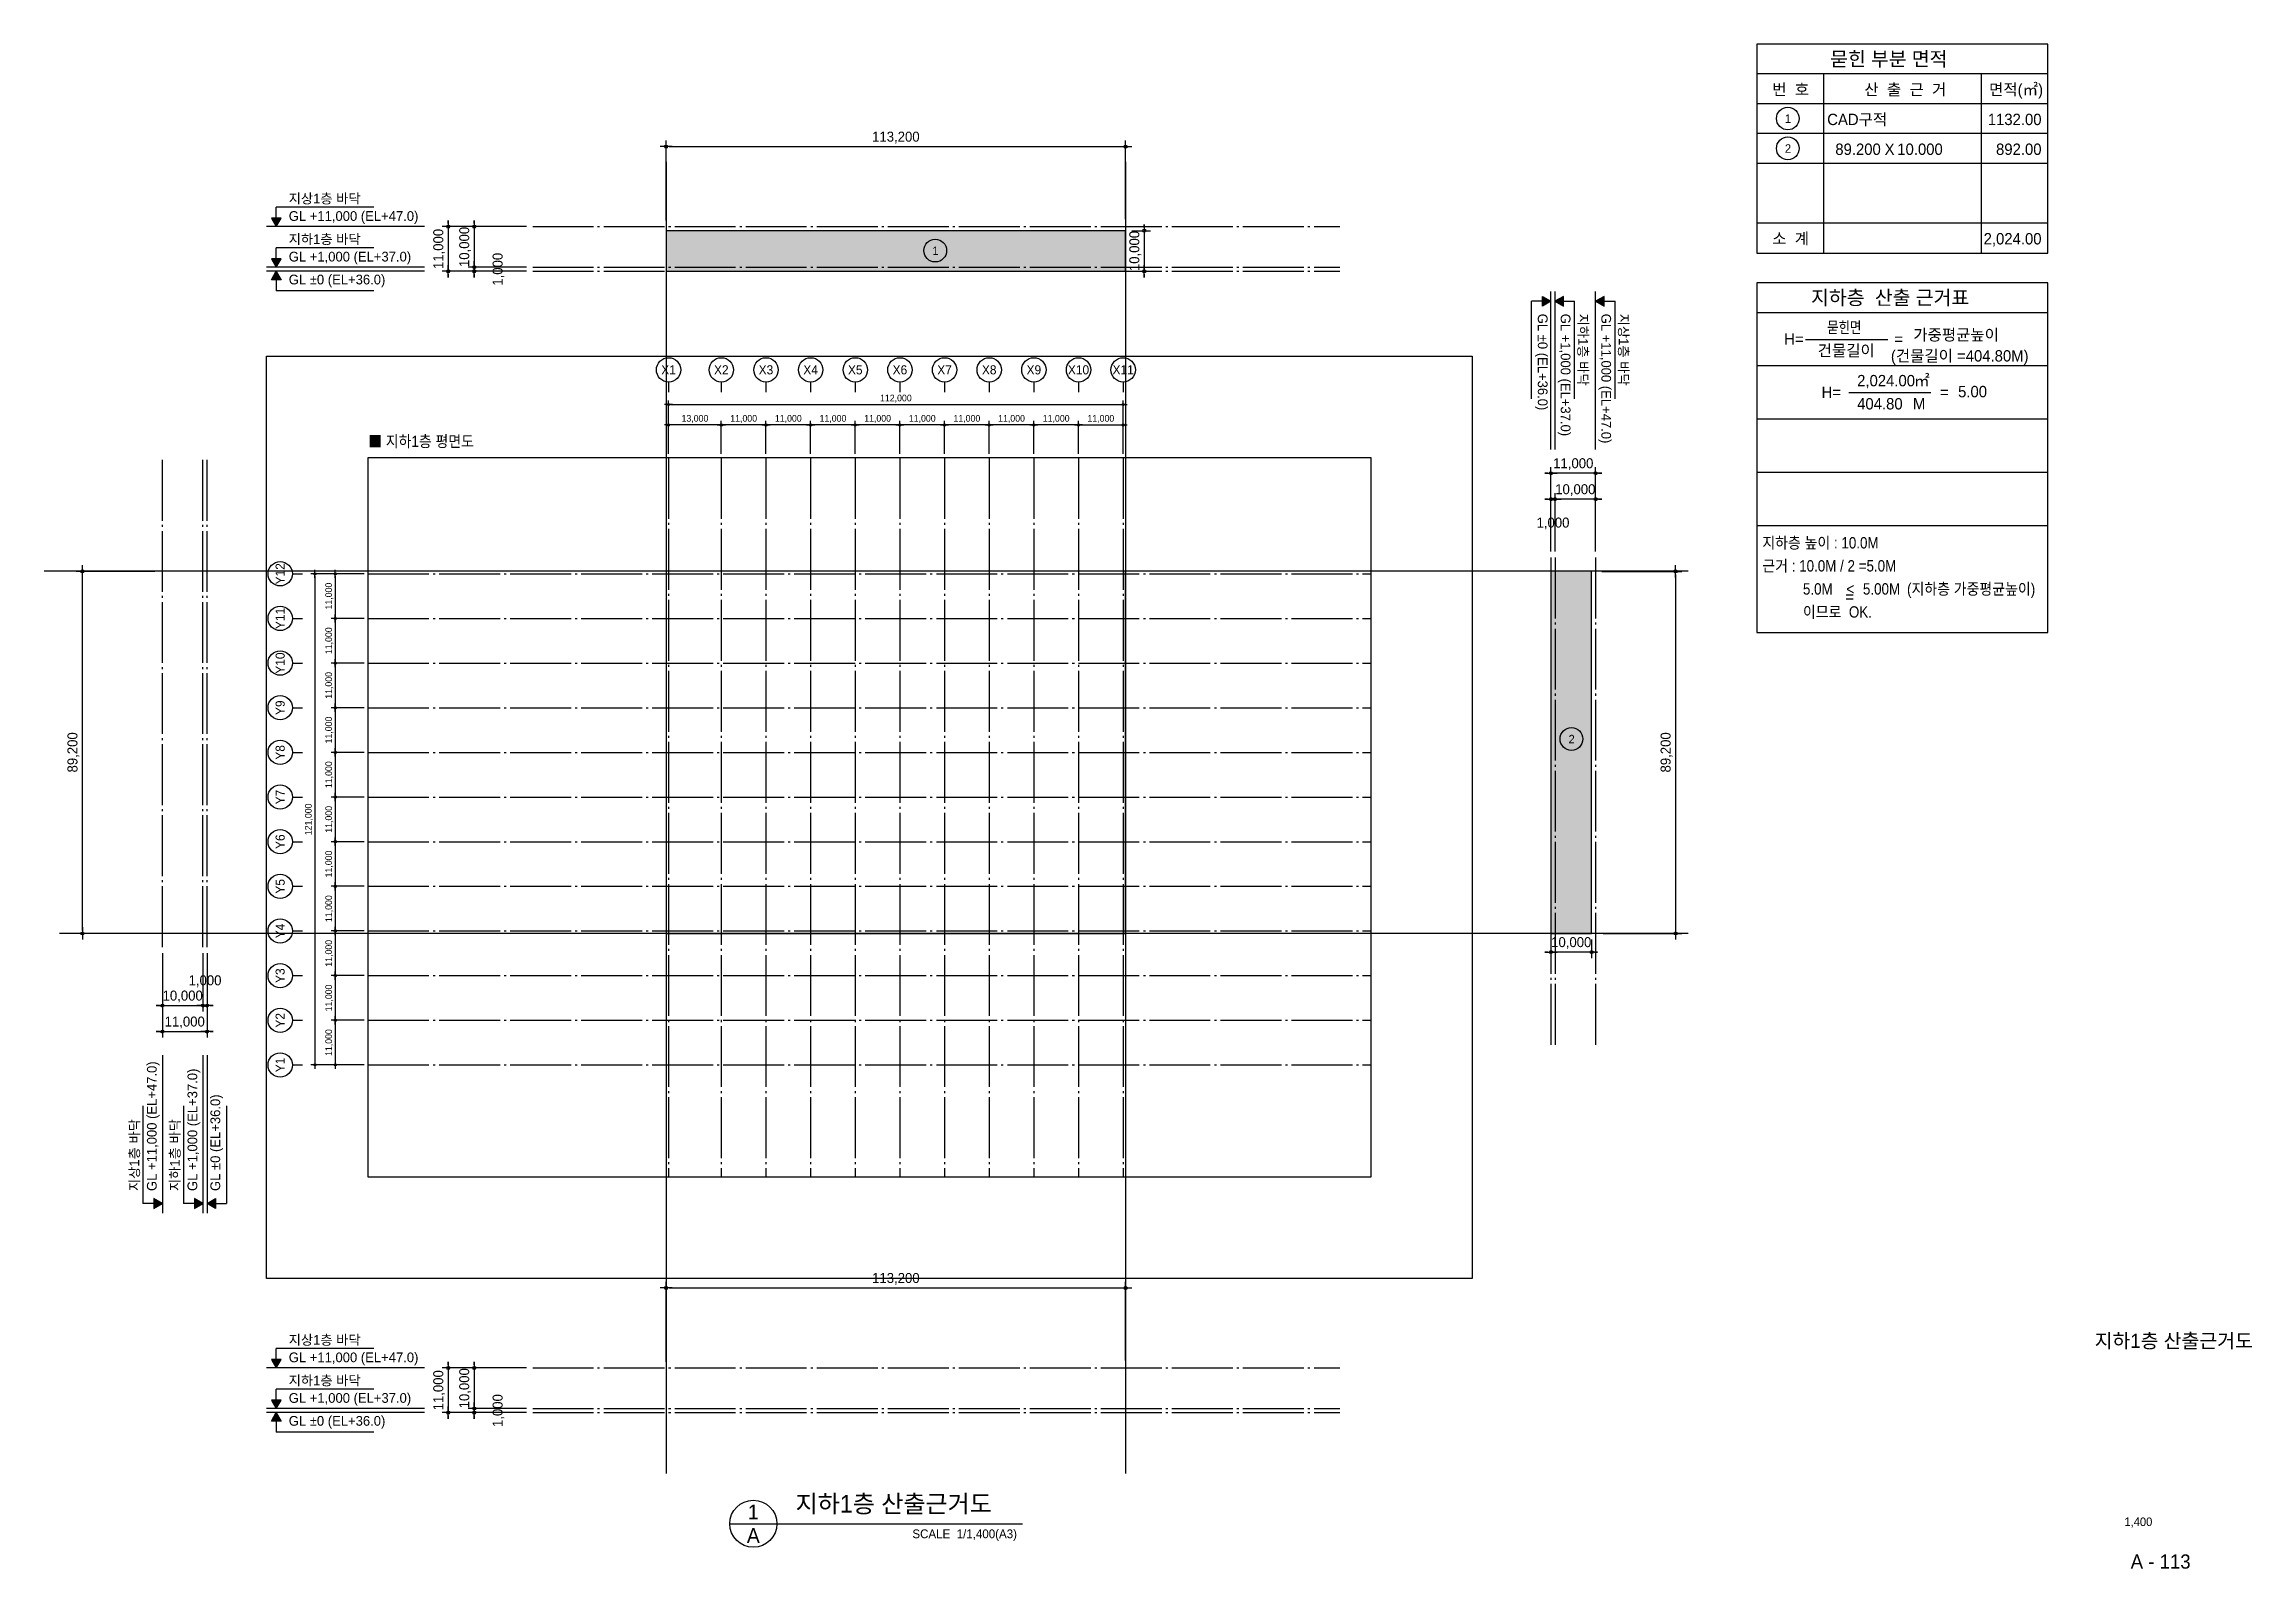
# Model space of a CAD drawing. Header units: millimetres. Extents: x 722866 to 1854783, y 2964952 to 3340562.
# Drawn here: x 1310866 to 1854783, y 2964952 to 3340562 of the extents above; entities that cross this region are included whole.
import ezdxf
from ezdxf.enums import TextEntityAlignment as Align

# ---------------------------------------------------------------- set-up
doc = ezdxf.new("R2010")
doc.units = ezdxf.units.MM
doc.linetypes.add('CEN', pattern=[35, 30, -2, 1, -2])
doc.linetypes.add('HIDDEN', pattern=[2, 1, -1])
for name, color, linetype in [('0KD1 내부면적1', 1, 'HIDDEN'), ('2', 2, 'Continuous'), ('253', 253, 'Continuous'), ('4A.TEC CEN', 1, 'CEN'), ('4A.TEC DIM', 7, 'Continuous'), ('4A.TEC FORM-TEXT', 3, 'Continuous'), ('4A.TEC TEXT 2', 3, 'Continuous'), ('4A.TEC 심볼', 7, 'Continuous'), ('COL', 2, 'Continuous'), ('LEVEL', 7, 'Continuous'), ('SYM', 7, 'Continuous'), ('TEX', 3, 'Continuous'), ('text', 3, 'Continuous'), ('TEXT2', 2, 'Continuous'), ('공사계획평면도$0$(와꾸)스케일및방위', 7, 'Continuous'), ('획지선', 8, 'HIDDEN')]:
    doc.layers.add(name, color=color, linetype=linetype)
doc.layers.add('DEFPOINT', color=135, linetype='Continuous', plot=False)
doc.styles.add('GHS', font='malgun.ttf')
doc.styles.add('title', font='H2HDRM.TTF')
doc.styles.add('나눔고딕', font='')
doc.styles.add('돋움', font='')
doc.styles.add('울릉도L', font='')
doc.styles.add('휴먼모음T', font='')
doc.styles.get('나눔고딕').set_extended_font_data('Dotum')
doc.styles.get('돋움').set_extended_font_data('Dotum')
doc.styles.get('울릉도L').set_extended_font_data('Dotum')
doc.styles.get('휴먼모음T').set_extended_font_data('MoeumT R')
doc.dimstyles.new('DIM_600(외부치수)', dxfattribs={"dimscale": 400, "dimtxt": 3.3, "dimasz": 1, "dimexe": 2, "dimexo": 2, "dimgap": 1, "dimtad": 1, "dimdec": 0, "dimdsep": 46, "dimlunit": 6, "dimtxsty": '나눔고딕', "dimblk1": 'DIMDOT', "dimblk2": 'DIMDOT', "dimsah": 1, "dimcen": 2.5, "dimdle": 1.5, "dimclrd": 8, "dimclre": 8, "dimclrt": 3, "dimadec": 0, "dimazin": 0, "dimtfac": 1, "dimtdec": 0, "dimtix": 1, "dimtmove": 2, "dimatfit": 3, "dimldrblk": 'DIMDOT', "dimfxl": 1, "dimtvp": 1, "dimtolj": 1, "dimtzin": 0, "dimarcsym": 0})

msp = doc.modelspace()

# ---------------------------------------------------------------- texts
at = {"layer": '4A.TEC FORM-TEXT', "style": '돋움'}
msp.add_text('A - 113', height=3500, dxfattribs=at).set_placement((1832311.37, 2965001.51), align=Align.CENTER)
at = {"layer": '4A.TEC TEXT 2', "style": '나눔고딕'}
for s, height, p in [('지하1층 산출근거도', 3500, (1835543.79, 3019371.4)), ('1,400', 2100, (1826823.58, 2975501.34))]:
    msp.add_text(s, height=height, dxfattribs=at).set_placement(p, align=Align.CENTER)
at = {"layer": '4A.TEC TEXT 2', "color": 3, "style": '나눔고딕'}
for s, p in [('1', (1485587.59, 2978960.47)), ('1', (1485587.59, 2978960.47)), ('A', (1485587.59, 2973164.47)), ('A', (1485587.59, 2973164.47))]:
    msp.add_text(s, height=3622.5, dxfattribs=at).set_placement(p, align=Align.MIDDLE)
msp.add_text('지하1층 산출근거도 ', height=4347, dxfattribs=at).set_placement((1495988.07, 2977511.47), align=Align.BOTTOM_LEFT)
msp.add_text('SCALE  1/1,400(A3)', height=2173.5, dxfattribs=at).set_placement((1550541.02, 2971839.52), align=Align.BOTTOM_RIGHT)
msp.add_text('SCALE  1/1,400(A3)', height=2173.5, dxfattribs=at).set_placement((1550541.02, 2971839.52), align=Align.BOTTOM_RIGHT)
at = {"layer": 'TEX', "style": '휴먼모음T'}
for s, p in [('지상1층 바닥', (1371112.78, 3301325.38)), ('GL +11,000 (EL+47.0)', (1371130.39, 3297019.34)), ('지하1층 바닥', (1371112.78, 3291325.38)), ('GL +1,000 (EL+37.0)', (1371130.39, 3287019.34)), ('GL %%P0 (EL+36.0)', (1371130.39, 3281375.93)), ('지상1층 바닥', (1371112.78, 3020155.81)), ('GL +11,000 (EL+47.0)', (1371130.39, 3015849.77)), ('지하1층 바닥', (1371112.78, 3010155.81)), ('GL +1,000 (EL+37.0)', (1371130.39, 3005849.77)), ('GL %%P0 (EL+36.0)', (1371130.39, 3000206.36))]:
    msp.add_text(s, height=2400, dxfattribs=at).set_placement(p)
for s, rotation, p in [('GL %%P0 (EL+36.0)', 270, (1678867.32, 3274153.06)), ('GL +1,000 (EL+37.0)', 270, (1684510.73, 3274153.06)), ('지하1층 바닥', 270, (1688816.77, 3274170.68)), ('GL +11,000 (EL+47.0)', 270, (1694510.73, 3274153.06)), ('지상1층 바닥', 270, (1698816.77, 3274170.68)), ('GL +11,000 (EL+47.0)', 90, (1338589.39, 3058029.65)), ('GL +1,000 (EL+37.0)', 90, (1348589.39, 3058029.65)), ('GL %%P0 (EL+36.0)', 90, (1354232.79, 3058029.65)), ('지상1층 바닥', 90, (1334283.35, 3058012.04)), ('지하1층 바닥', 90, (1344283.35, 3058012.04))]:
    msp.add_text(s, height=2400, rotation=rotation, dxfattribs=at).set_placement(p)
at = {"layer": 'TEXT2', "color": 2, "style": 'title'}
for s, height, p in [('묻힌 부분 면적', 3500, (1750888.3, 3335183.38)), ('1', 2100, (1739736.79, 3321149.77)), ('2', 2100, (1739736.79, 3313799.77)), ('1', 2100, (1529697.84, 3288613.16)), ('지하층  산출 근거표', 3500, (1746184.79, 3276377.21)), ('2', 2100, (1686429.9, 3168300.77))]:
    msp.add_text(s, height=height, dxfattribs=at).set_placement(p)
at = {"layer": '획지선', "color": 3, "linetype": 'ByBlock', "style": 'title'}
for s, p in [('번  호', (1736620.28, 3329376.69)), ('산  출  근  거', (1759336.12, 3329376.69)), ('면적(㎡)', (1790052.86, 3329376.69)), ('소  계', (1736620.28, 3292659.51)), ('H=', (1739554.19, 3267938.1)), ('가중평균높이', (1771379.64, 3268977.68)), ('건물길이', (1747824.86, 3265092.99)), ('(건물길이 =404.80M)', (1765855.89, 3263774.6)), ('=', (1766684.13, 3267938.1)), ('2,024.00', (1757542.23, 3257667.98)), ('㎡', (1771563.64, 3257667.98)), ('H=', (1748774.09, 3254813.1)), ('404.80', (1757542.23, 3251967.99)), ('M', (1771283.31, 3251967.99)), ('=', (1777927.96, 3254813.1)), ('5.00', (1782408.84, 3254969.13)), ('=', (1754616.82, 3204430.5))]:
    msp.add_text(s, height=2800, dxfattribs=at).set_placement(p, align=Align.MIDDLE_LEFT)
for s, p in [('CAD구적', (1764929.25, 3322026.69)), ('1132.00', (1802963.97, 3322026.69)), ('89.200', (1763359.63, 3314676.69)), ('X', (1766758.66, 3314676.69)), ('10.000', (1778631.05, 3314676.69)), ('892.00', (1802963.97, 3314676.69)), ('2,024.00', (1802963.97, 3292626.69))]:
    msp.add_text(s, height=2800, dxfattribs=at).set_placement(p, align=Align.MIDDLE_RIGHT)
for s, width, p in [('묻힌면', 0.8, (1750156.52, 3270792.98)), ('■ 지하1층 평면도', 0.9, (1390680.73, 3242724.91)), ('지하층 높이 : 10.0M ', 0.9, (1734186.24, 3217724.49)), ('근거 : 10.0M / 2 =5.0M', 0.9, (1734186.24, 3212044.51)), ('5.0M', 0.9, (1744185.52, 3206357.69)), ('<', 0.9, (1754882.85, 3206357.69)), ('5.00M', 0.9, (1758967.42, 3206357.69)), ('(지하층 가중평균높이)', 0.9, (1769833.98, 3206357.69)), ('이므로  OK.', 0.9, (1744185.52, 3200688.52))]:
    msp.add_text(s, height=2800, dxfattribs=dict(at, width=width)).set_placement(p, align=Align.MIDDLE_LEFT)

# ---------------------------------------------------------------- blocks, each defined once
blk = doc.blocks.new('DIMDOT')
at = {"color": 0}
blk.add_line((-2, 0), (2, 0), dxfattribs=at)
for radius in [0.5, 0.25]:
    blk.add_circle((0, 0), radius, dxfattribs=at)
blk = doc.blocks.new('*D196')
at = {"layer": '4A.TEC DIM', "color": 8, "lineweight": -2}
for p, q in [((93754, 183269), (93754, 196364)), ((205754, 183269), (205754, 196364)), ((94254, 195364), (205254, 195364))]:
    blk.add_line(p, q, dxfattribs=at)
at = {"layer": 'Defpoints', "color": 0, "lineweight": -3}
for p in [(205754, 195364), (93754, 182269), (205754, 182269)]:
    blk.add_point(p, dxfattribs=at)
at = {"layer": '4A.TEC DIM', "color": 8, "lineweight": -2, "xscale": 500, "yscale": 500, "zscale": 500, "rotation": 180}
blk.add_blockref('DIMDOT', (93754, 195364), dxfattribs=at)
at = {"layer": '4A.TEC DIM', "color": 8, "lineweight": -2, "xscale": 500, "yscale": 500, "zscale": 500}
blk.add_blockref('DIMDOT', (205754, 195364), dxfattribs=at)
at = {"layer": '4A.TEC DIM', "color": 3, "insert": (149754, 196849), "char_height": 1650, "attachment_point": 5, "style": '나눔고딕'}
blk.add_mtext('\\A1;112,000', dxfattribs=at)
blk = doc.blocks.new('ccs122')
at = {"layer": '4A.TEC 심볼'}
blk.add_line((0, 8), (0, 3), dxfattribs=at)
blk.add_circle((0, 14), 6, dxfattribs=at)
at = {"layer": '4A.TEC TEXT 2', "color": 3, "style": 'GHS'}
blk.add_attdef('NO', text='', height=4.5, dxfattribs=at).set_placement((0, 14), align=Align.MIDDLE_CENTER)
blk = doc.blocks.new('*D197')
at = {"layer": '4A.TEC DIM', "color": 8, "lineweight": -2}
for p, q in [((18731, 109699), (10649, 109699)), ((11649, 109199), (11649, 99199)), ((18731, 98699), (10649, 98699))]:
    blk.add_line(p, q, dxfattribs=at)
at = {"layer": 'Defpoints', "color": 0, "lineweight": -3}
for p in [(19731, 109699), (11649, 98699), (19731, 98699)]:
    blk.add_point(p, dxfattribs=at)
at = {"layer": '4A.TEC DIM', "color": 8, "lineweight": -2, "xscale": 500, "yscale": 500, "zscale": 500}
for p, rotation in [((11649, 109699), 90), ((11649, 98699), 270)]:
    blk.add_blockref('DIMDOT', p, dxfattribs=dict(at, rotation=rotation))
at = {"layer": '4A.TEC DIM', "color": 3, "insert": (10164, 104199), "char_height": 1650, "attachment_point": 5, "rotation": 90, "style": '나눔고딕'}
blk.add_mtext('\\A1;11,000', dxfattribs=at)
blk = doc.blocks.new('*D198')
at = {"layer": '4A.TEC DIM', "color": 8, "lineweight": -2}
for p, q in [((18731, 153699), (5636, 153699)), ((6636, 153199), (6636, 33199)), ((18731, 32699), (5636, 32699))]:
    blk.add_line(p, q, dxfattribs=at)
at = {"layer": 'Defpoints', "color": 0, "lineweight": -3}
for p in [(19731, 153699), (6636, 32699), (19731, 32699)]:
    blk.add_point(p, dxfattribs=at)
at = {"layer": '4A.TEC DIM', "color": 8, "lineweight": -2, "xscale": 500, "yscale": 500, "zscale": 500}
for p, rotation in [((6636, 153699), 90), ((6636, 32699), 270)]:
    blk.add_blockref('DIMDOT', p, dxfattribs=dict(at, rotation=rotation))
at = {"layer": '4A.TEC DIM', "color": 3, "insert": (5151, 93199), "char_height": 1650, "attachment_point": 5, "rotation": 90, "style": '나눔고딕'}
blk.add_mtext('\\A1;121,000', dxfattribs=at)
blk = doc.blocks.new('*D199')
at = {"layer": '4A.TEC DIM', "color": 8, "lineweight": -2}
for p, q in [((18731, 43699), (10649, 43699)), ((11649, 43199), (11649, 33199)), ((18731, 32699), (10649, 32699))]:
    blk.add_line(p, q, dxfattribs=at)
at = {"layer": 'Defpoints', "color": 0, "lineweight": -3}
for p in [(19731, 43699), (11649, 32699), (19731, 32699)]:
    blk.add_point(p, dxfattribs=at)
at = {"layer": '4A.TEC DIM', "color": 8, "lineweight": -2, "xscale": 500, "yscale": 500, "zscale": 500}
for p, rotation in [((11649, 43699), 90), ((11649, 32699), 270)]:
    blk.add_blockref('DIMDOT', p, dxfattribs=dict(at, rotation=rotation))
at = {"layer": '4A.TEC DIM', "color": 3, "insert": (10164, 38199), "char_height": 1650, "attachment_point": 5, "rotation": 90, "style": '나눔고딕'}
blk.add_mtext('\\A1;11,000', dxfattribs=at)
blk = doc.blocks.new('*D200')
at = {"layer": '4A.TEC DIM', "color": 8, "lineweight": -2}
for p, q in [((18731, 54699), (10649, 54699)), ((11649, 54199), (11649, 44199)), ((18731, 43699), (10649, 43699))]:
    blk.add_line(p, q, dxfattribs=at)
at = {"layer": 'Defpoints', "color": 0, "lineweight": -3}
for p in [(19731, 54699), (11649, 43699), (19731, 43699)]:
    blk.add_point(p, dxfattribs=at)
at = {"layer": '4A.TEC DIM', "color": 8, "lineweight": -2, "xscale": 500, "yscale": 500, "zscale": 500}
for p, rotation in [((11649, 54699), 90), ((11649, 43699), 270)]:
    blk.add_blockref('DIMDOT', p, dxfattribs=dict(at, rotation=rotation))
at = {"layer": '4A.TEC DIM', "color": 3, "insert": (10164, 49199), "char_height": 1650, "attachment_point": 5, "rotation": 90, "style": '나눔고딕'}
blk.add_mtext('\\A1;11,000', dxfattribs=at)
blk = doc.blocks.new('*D201')
at = {"layer": '4A.TEC DIM', "color": 8, "lineweight": -2}
for p, q in [((18731, 65699), (10649, 65699)), ((11649, 65199), (11649, 55199)), ((18731, 54699), (10649, 54699))]:
    blk.add_line(p, q, dxfattribs=at)
at = {"layer": 'Defpoints', "color": 0, "lineweight": -3}
for p in [(19731, 65699), (11649, 54699), (19731, 54699)]:
    blk.add_point(p, dxfattribs=at)
at = {"layer": '4A.TEC DIM', "color": 8, "lineweight": -2, "xscale": 500, "yscale": 500, "zscale": 500}
for p, rotation in [((11649, 65699), 90), ((11649, 54699), 270)]:
    blk.add_blockref('DIMDOT', p, dxfattribs=dict(at, rotation=rotation))
at = {"layer": '4A.TEC DIM', "color": 3, "insert": (10164, 60199), "char_height": 1650, "attachment_point": 5, "rotation": 90, "style": '나눔고딕'}
blk.add_mtext('\\A1;11,000', dxfattribs=at)
blk = doc.blocks.new('*D202')
at = {"layer": '4A.TEC DIM', "color": 8, "lineweight": -2}
for p, q in [((18731, 76699), (10649, 76699)), ((11649, 76199), (11649, 66199)), ((18731, 65699), (10649, 65699))]:
    blk.add_line(p, q, dxfattribs=at)
at = {"layer": 'Defpoints', "color": 0, "lineweight": -3}
for p in [(19731, 76699), (11649, 65699), (19731, 65699)]:
    blk.add_point(p, dxfattribs=at)
at = {"layer": '4A.TEC DIM', "color": 8, "lineweight": -2, "xscale": 500, "yscale": 500, "zscale": 500}
for p, rotation in [((11649, 76699), 90), ((11649, 65699), 270)]:
    blk.add_blockref('DIMDOT', p, dxfattribs=dict(at, rotation=rotation))
at = {"layer": '4A.TEC DIM', "color": 3, "insert": (10164, 71199), "char_height": 1650, "attachment_point": 5, "rotation": 90, "style": '나눔고딕'}
blk.add_mtext('\\A1;11,000', dxfattribs=at)
blk = doc.blocks.new('*D203')
at = {"layer": '4A.TEC DIM', "color": 8, "lineweight": -2}
for p, q in [((18731, 87699), (10649, 87699)), ((11649, 87199), (11649, 77199)), ((18731, 76699), (10649, 76699))]:
    blk.add_line(p, q, dxfattribs=at)
at = {"layer": 'Defpoints', "color": 0, "lineweight": -3}
for p in [(19731, 87699), (11649, 76699), (19731, 76699)]:
    blk.add_point(p, dxfattribs=at)
at = {"layer": '4A.TEC DIM', "color": 8, "lineweight": -2, "xscale": 500, "yscale": 500, "zscale": 500}
for p, rotation in [((11649, 87699), 90), ((11649, 76699), 270)]:
    blk.add_blockref('DIMDOT', p, dxfattribs=dict(at, rotation=rotation))
at = {"layer": '4A.TEC DIM', "color": 3, "insert": (10164, 82199), "char_height": 1650, "attachment_point": 5, "rotation": 90, "style": '나눔고딕'}
blk.add_mtext('\\A1;11,000', dxfattribs=at)
blk = doc.blocks.new('*D204')
at = {"layer": '4A.TEC DIM', "color": 8, "lineweight": -2}
for p, q in [((18731, 98699), (10649, 98699)), ((11649, 98199), (11649, 88199)), ((18731, 87699), (10649, 87699))]:
    blk.add_line(p, q, dxfattribs=at)
at = {"layer": 'Defpoints', "color": 0, "lineweight": -3}
for p in [(19731, 98699), (11649, 87699), (19731, 87699)]:
    blk.add_point(p, dxfattribs=at)
at = {"layer": '4A.TEC DIM', "color": 8, "lineweight": -2, "xscale": 500, "yscale": 500, "zscale": 500}
for p, rotation in [((11649, 98699), 90), ((11649, 87699), 270)]:
    blk.add_blockref('DIMDOT', p, dxfattribs=dict(at, rotation=rotation))
at = {"layer": '4A.TEC DIM', "color": 3, "insert": (10164, 93199), "char_height": 1650, "attachment_point": 5, "rotation": 90, "style": '나눔고딕'}
blk.add_mtext('\\A1;11,000', dxfattribs=at)
blk = doc.blocks.new('*D205')
at = {"layer": '4A.TEC DIM', "color": 8, "lineweight": -2}
for p, q in [((93754, 183269), (93754, 191351)), ((106754, 183269), (106754, 191351)), ((106254, 190351), (94254, 190351))]:
    blk.add_line(p, q, dxfattribs=at)
at = {"layer": 'Defpoints', "color": 0, "lineweight": -3}
for p in [(93754, 190351), (93754, 182269), (106754, 182269)]:
    blk.add_point(p, dxfattribs=at)
at = {"layer": '4A.TEC DIM', "color": 8, "lineweight": -2, "xscale": 500, "yscale": 500, "zscale": 500, "rotation": 180}
blk.add_blockref('DIMDOT', (93754, 190351), dxfattribs=at)
at = {"layer": '4A.TEC DIM', "color": 8, "lineweight": -2, "xscale": 500, "yscale": 500, "zscale": 500}
blk.add_blockref('DIMDOT', (106754, 190351), dxfattribs=at)
at = {"layer": '4A.TEC DIM', "color": 3, "insert": (100254, 191836), "char_height": 1650, "attachment_point": 5, "style": '나눔고딕'}
blk.add_mtext('\\A1;13,000', dxfattribs=at)
blk = doc.blocks.new('*D206')
at = {"layer": '4A.TEC DIM', "color": 8, "lineweight": -2}
for p, q in [((106754, 183269), (106754, 191351)), ((117754, 183269), (117754, 191351)), ((117254, 190351), (107254, 190351))]:
    blk.add_line(p, q, dxfattribs=at)
at = {"layer": 'Defpoints', "color": 0, "lineweight": -3}
for p in [(106754, 190351), (106754, 182269), (117754, 182269)]:
    blk.add_point(p, dxfattribs=at)
at = {"layer": '4A.TEC DIM', "color": 8, "lineweight": -2, "xscale": 500, "yscale": 500, "zscale": 500, "rotation": 180}
blk.add_blockref('DIMDOT', (106754, 190351), dxfattribs=at)
at = {"layer": '4A.TEC DIM', "color": 8, "lineweight": -2, "xscale": 500, "yscale": 500, "zscale": 500}
blk.add_blockref('DIMDOT', (117754, 190351), dxfattribs=at)
at = {"layer": '4A.TEC DIM', "color": 3, "insert": (112254, 191836), "char_height": 1650, "attachment_point": 5, "style": '나눔고딕'}
blk.add_mtext('\\A1;11,000', dxfattribs=at)
blk = doc.blocks.new('*D207')
at = {"layer": '4A.TEC DIM', "color": 8, "lineweight": -2}
for p, q in [((117754, 183269), (117754, 191351)), ((128754, 183269), (128754, 191351)), ((128254, 190351), (118254, 190351))]:
    blk.add_line(p, q, dxfattribs=at)
at = {"layer": 'Defpoints', "color": 0, "lineweight": -3}
for p in [(117754, 190351), (117754, 182269), (128754, 182269)]:
    blk.add_point(p, dxfattribs=at)
at = {"layer": '4A.TEC DIM', "color": 8, "lineweight": -2, "xscale": 500, "yscale": 500, "zscale": 500, "rotation": 180}
blk.add_blockref('DIMDOT', (117754, 190351), dxfattribs=at)
at = {"layer": '4A.TEC DIM', "color": 8, "lineweight": -2, "xscale": 500, "yscale": 500, "zscale": 500}
blk.add_blockref('DIMDOT', (128754, 190351), dxfattribs=at)
at = {"layer": '4A.TEC DIM', "color": 3, "insert": (123254, 191836), "char_height": 1650, "attachment_point": 5, "style": '나눔고딕'}
blk.add_mtext('\\A1;11,000', dxfattribs=at)
blk = doc.blocks.new('*D208')
at = {"layer": '4A.TEC DIM', "color": 8, "lineweight": -2}
for p, q in [((128754, 183269), (128754, 191351)), ((139754, 183269), (139754, 191351)), ((139254, 190351), (129254, 190351))]:
    blk.add_line(p, q, dxfattribs=at)
at = {"layer": 'Defpoints', "color": 0, "lineweight": -3}
for p in [(128754, 190351), (128754, 182269), (139754, 182269)]:
    blk.add_point(p, dxfattribs=at)
at = {"layer": '4A.TEC DIM', "color": 8, "lineweight": -2, "xscale": 500, "yscale": 500, "zscale": 500, "rotation": 180}
blk.add_blockref('DIMDOT', (128754, 190351), dxfattribs=at)
at = {"layer": '4A.TEC DIM', "color": 8, "lineweight": -2, "xscale": 500, "yscale": 500, "zscale": 500}
blk.add_blockref('DIMDOT', (139754, 190351), dxfattribs=at)
at = {"layer": '4A.TEC DIM', "color": 3, "insert": (134254, 191836), "char_height": 1650, "attachment_point": 5, "style": '나눔고딕'}
blk.add_mtext('\\A1;11,000', dxfattribs=at)
blk = doc.blocks.new('*D209')
at = {"layer": '4A.TEC DIM', "color": 8, "lineweight": -2}
for p, q in [((139754, 183269), (139754, 191351)), ((150754, 183269), (150754, 191351)), ((150254, 190351), (140254, 190351))]:
    blk.add_line(p, q, dxfattribs=at)
at = {"layer": 'Defpoints', "color": 0, "lineweight": -3}
for p in [(139754, 190351), (139754, 182269), (150754, 182269)]:
    blk.add_point(p, dxfattribs=at)
at = {"layer": '4A.TEC DIM', "color": 8, "lineweight": -2, "xscale": 500, "yscale": 500, "zscale": 500, "rotation": 180}
blk.add_blockref('DIMDOT', (139754, 190351), dxfattribs=at)
at = {"layer": '4A.TEC DIM', "color": 8, "lineweight": -2, "xscale": 500, "yscale": 500, "zscale": 500}
blk.add_blockref('DIMDOT', (150754, 190351), dxfattribs=at)
at = {"layer": '4A.TEC DIM', "color": 3, "insert": (145254, 191836), "char_height": 1650, "attachment_point": 5, "style": '나눔고딕'}
blk.add_mtext('\\A1;11,000', dxfattribs=at)
blk = doc.blocks.new('*D210')
at = {"layer": '4A.TEC DIM', "color": 8, "lineweight": -2}
for p, q in [((150754, 183269), (150754, 191351)), ((161754, 183269), (161754, 191351)), ((161254, 190351), (151254, 190351))]:
    blk.add_line(p, q, dxfattribs=at)
at = {"layer": 'Defpoints', "color": 0, "lineweight": -3}
for p in [(150754, 190351), (150754, 182269), (161754, 182269)]:
    blk.add_point(p, dxfattribs=at)
at = {"layer": '4A.TEC DIM', "color": 8, "lineweight": -2, "xscale": 500, "yscale": 500, "zscale": 500, "rotation": 180}
blk.add_blockref('DIMDOT', (150754, 190351), dxfattribs=at)
at = {"layer": '4A.TEC DIM', "color": 8, "lineweight": -2, "xscale": 500, "yscale": 500, "zscale": 500}
blk.add_blockref('DIMDOT', (161754, 190351), dxfattribs=at)
at = {"layer": '4A.TEC DIM', "color": 3, "insert": (156254, 191836), "char_height": 1650, "attachment_point": 5, "style": '나눔고딕'}
blk.add_mtext('\\A1;11,000', dxfattribs=at)
blk = doc.blocks.new('*D211')
at = {"layer": '4A.TEC DIM', "color": 8, "lineweight": -2}
for p, q in [((161754, 183269), (161754, 191351)), ((172754, 183269), (172754, 191351)), ((172254, 190351), (162254, 190351))]:
    blk.add_line(p, q, dxfattribs=at)
at = {"layer": 'Defpoints', "color": 0, "lineweight": -3}
for p in [(161754, 190351), (161754, 182269), (172754, 182269)]:
    blk.add_point(p, dxfattribs=at)
at = {"layer": '4A.TEC DIM', "color": 8, "lineweight": -2, "xscale": 500, "yscale": 500, "zscale": 500, "rotation": 180}
blk.add_blockref('DIMDOT', (161754, 190351), dxfattribs=at)
at = {"layer": '4A.TEC DIM', "color": 8, "lineweight": -2, "xscale": 500, "yscale": 500, "zscale": 500}
blk.add_blockref('DIMDOT', (172754, 190351), dxfattribs=at)
at = {"layer": '4A.TEC DIM', "color": 3, "insert": (167254, 191836), "char_height": 1650, "attachment_point": 5, "style": '나눔고딕'}
blk.add_mtext('\\A1;11,000', dxfattribs=at)
blk = doc.blocks.new('*D212')
at = {"layer": '4A.TEC DIM', "color": 8, "lineweight": -2}
for p, q in [((172754, 183269), (172754, 191351)), ((183754, 183269), (183754, 191351)), ((183254, 190351), (173254, 190351))]:
    blk.add_line(p, q, dxfattribs=at)
at = {"layer": 'Defpoints', "color": 0, "lineweight": -3}
for p in [(172754, 190351), (172754, 182269), (183754, 182269)]:
    blk.add_point(p, dxfattribs=at)
at = {"layer": '4A.TEC DIM', "color": 8, "lineweight": -2, "xscale": 500, "yscale": 500, "zscale": 500, "rotation": 180}
blk.add_blockref('DIMDOT', (172754, 190351), dxfattribs=at)
at = {"layer": '4A.TEC DIM', "color": 8, "lineweight": -2, "xscale": 500, "yscale": 500, "zscale": 500}
blk.add_blockref('DIMDOT', (183754, 190351), dxfattribs=at)
at = {"layer": '4A.TEC DIM', "color": 3, "insert": (178254, 191836), "char_height": 1650, "attachment_point": 5, "style": '나눔고딕'}
blk.add_mtext('\\A1;11,000', dxfattribs=at)
blk = doc.blocks.new('*D213')
at = {"layer": '4A.TEC DIM', "color": 8, "lineweight": -2}
for p, q in [((183754, 183269), (183754, 191351)), ((194754, 183269), (194754, 191351)), ((194254, 190351), (184254, 190351))]:
    blk.add_line(p, q, dxfattribs=at)
at = {"layer": 'Defpoints', "color": 0, "lineweight": -3}
for p in [(183754, 190351), (183754, 182269), (194754, 182269)]:
    blk.add_point(p, dxfattribs=at)
at = {"layer": '4A.TEC DIM', "color": 8, "lineweight": -2, "xscale": 500, "yscale": 500, "zscale": 500, "rotation": 180}
blk.add_blockref('DIMDOT', (183754, 190351), dxfattribs=at)
at = {"layer": '4A.TEC DIM', "color": 8, "lineweight": -2, "xscale": 500, "yscale": 500, "zscale": 500}
blk.add_blockref('DIMDOT', (194754, 190351), dxfattribs=at)
at = {"layer": '4A.TEC DIM', "color": 3, "insert": (189254, 191836), "char_height": 1650, "attachment_point": 5, "style": '나눔고딕'}
blk.add_mtext('\\A1;11,000', dxfattribs=at)
blk = doc.blocks.new('*D214')
at = {"layer": '4A.TEC DIM', "color": 8, "lineweight": -2}
for p, q in [((18731, 120699), (10649, 120699)), ((11649, 120199), (11649, 110199)), ((18731, 109699), (10649, 109699))]:
    blk.add_line(p, q, dxfattribs=at)
at = {"layer": 'Defpoints', "color": 0, "lineweight": -3}
for p in [(19731, 120699), (11649, 109699), (19731, 109699)]:
    blk.add_point(p, dxfattribs=at)
at = {"layer": '4A.TEC DIM', "color": 8, "lineweight": -2, "xscale": 500, "yscale": 500, "zscale": 500}
for p, rotation in [((11649, 120699), 90), ((11649, 109699), 270)]:
    blk.add_blockref('DIMDOT', p, dxfattribs=dict(at, rotation=rotation))
at = {"layer": '4A.TEC DIM', "color": 3, "insert": (10164, 115199), "char_height": 1650, "attachment_point": 5, "rotation": 90, "style": '나눔고딕'}
blk.add_mtext('\\A1;11,000', dxfattribs=at)
blk = doc.blocks.new('*D215')
at = {"layer": '4A.TEC DIM', "color": 8, "lineweight": -2}
for p, q in [((18731, 131699), (10649, 131699)), ((11649, 131199), (11649, 121199)), ((18731, 120699), (10649, 120699))]:
    blk.add_line(p, q, dxfattribs=at)
at = {"layer": 'Defpoints', "color": 0, "lineweight": -3}
for p in [(19731, 131699), (11649, 120699), (19731, 120699)]:
    blk.add_point(p, dxfattribs=at)
at = {"layer": '4A.TEC DIM', "color": 8, "lineweight": -2, "xscale": 500, "yscale": 500, "zscale": 500}
for p, rotation in [((11649, 131699), 90), ((11649, 120699), 270)]:
    blk.add_blockref('DIMDOT', p, dxfattribs=dict(at, rotation=rotation))
at = {"layer": '4A.TEC DIM', "color": 3, "insert": (10164, 126199), "char_height": 1650, "attachment_point": 5, "rotation": 90, "style": '나눔고딕'}
blk.add_mtext('\\A1;11,000', dxfattribs=at)
blk = doc.blocks.new('*D216')
at = {"layer": '4A.TEC DIM', "color": 8, "lineweight": -2}
for p, q in [((18731, 142699), (10649, 142699)), ((11649, 142199), (11649, 132199)), ((18731, 131699), (10649, 131699))]:
    blk.add_line(p, q, dxfattribs=at)
at = {"layer": 'Defpoints', "color": 0, "lineweight": -3}
for p in [(19731, 142699), (11649, 131699), (19731, 131699)]:
    blk.add_point(p, dxfattribs=at)
at = {"layer": '4A.TEC DIM', "color": 8, "lineweight": -2, "xscale": 500, "yscale": 500, "zscale": 500}
for p, rotation in [((11649, 142699), 90), ((11649, 131699), 270)]:
    blk.add_blockref('DIMDOT', p, dxfattribs=dict(at, rotation=rotation))
at = {"layer": '4A.TEC DIM', "color": 3, "insert": (10164, 137199), "char_height": 1650, "attachment_point": 5, "rotation": 90, "style": '나눔고딕'}
blk.add_mtext('\\A1;11,000', dxfattribs=at)
blk = doc.blocks.new('*D217')
at = {"layer": '4A.TEC DIM', "color": 8, "lineweight": -2}
for p, q in [((18731, 153699), (10649, 153699)), ((11649, 153199), (11649, 143199)), ((18731, 142699), (10649, 142699))]:
    blk.add_line(p, q, dxfattribs=at)
at = {"layer": 'Defpoints', "color": 0, "lineweight": -3}
for p in [(19731, 153699), (11649, 142699), (19731, 142699)]:
    blk.add_point(p, dxfattribs=at)
at = {"layer": '4A.TEC DIM', "color": 8, "lineweight": -2, "xscale": 500, "yscale": 500, "zscale": 500}
for p, rotation in [((11649, 153699), 90), ((11649, 142699), 270)]:
    blk.add_blockref('DIMDOT', p, dxfattribs=dict(at, rotation=rotation))
at = {"layer": '4A.TEC DIM', "color": 3, "insert": (10164, 148199), "char_height": 1650, "attachment_point": 5, "rotation": 90, "style": '나눔고딕'}
blk.add_mtext('\\A1;11,000', dxfattribs=at)
blk = doc.blocks.new('*D218')
at = {"layer": '4A.TEC DIM', "color": 8, "lineweight": -2}
for p, q in [((194754, 183269), (194754, 191351)), ((205754, 183269), (205754, 191351)), ((195254, 190351), (205254, 190351))]:
    blk.add_line(p, q, dxfattribs=at)
at = {"layer": 'Defpoints', "color": 0, "lineweight": -3}
for p in [(205754, 190351), (194754, 182269), (205754, 182269)]:
    blk.add_point(p, dxfattribs=at)
at = {"layer": '4A.TEC DIM', "color": 8, "lineweight": -2, "xscale": 500, "yscale": 500, "zscale": 500, "rotation": 180}
blk.add_blockref('DIMDOT', (194754, 190351), dxfattribs=at)
at = {"layer": '4A.TEC DIM', "color": 8, "lineweight": -2, "xscale": 500, "yscale": 500, "zscale": 500}
blk.add_blockref('DIMDOT', (205754, 190351), dxfattribs=at)
at = {"layer": '4A.TEC DIM', "color": 3, "insert": (200254, 191836), "char_height": 1650, "attachment_point": 5, "style": '나눔고딕'}
blk.add_mtext('\\A1;11,000', dxfattribs=at)
blk = doc.blocks.new('anglearrow')
at = {"layer": 'LEVEL'}
blk.add_hatch(color=4, dxfattribs=at).paths.add_polyline_path([(49917, 5497), (49992, 5367), (50067, 5497)])
at = {"layer": 'LEVEL', "color": 4}
blk.add_lwpolyline([(49992, 5367), (50067, 5497), (49917, 5497)], close=True, dxfattribs=at)
blk = doc.blocks.new('*D154')
at = {"layer": '4A.TEC DIM', "color": 8, "lineweight": -2}
for p, q in [((1429718, 3004441), (1415318, 3004441)), ((1429718, 3003441), (1415318, 3003441)), ((1416818, 3005191), (1416818, 3005941)), ((1416818, 3004441), (1416818, 3003441)), ((1416818, 3002691), (1416818, 3001941))]:
    blk.add_line(p, q, dxfattribs=at)
at = {"layer": 'Defpoints', "color": 0, "lineweight": -3}
for p in [(1416818, 3003441), (1431218, 3004441), (1431218, 3003441)]:
    blk.add_point(p, dxfattribs=at)
at = {"layer": '4A.TEC DIM', "color": 8, "lineweight": -2, "xscale": 750, "yscale": 750, "zscale": 750}
for p, rotation in [((1416818, 3004441), 270), ((1416818, 3003441), 90)]:
    blk.add_blockref('DIMDOT', p, dxfattribs=dict(at, rotation=rotation))
at = {"layer": '4A.TEC DIM', "color": 3, "insert": (1422811, 3003941), "char_height": 2475, "attachment_point": 5, "rotation": 90, "style": '나눔고딕'}
blk.add_mtext('\\A1;1,000', dxfattribs=at)
blk = doc.blocks.new('*D155')
at = {"layer": '4A.TEC DIM', "color": 8, "lineweight": -2}
for p, q in [((1429718, 3014441), (1415318, 3014441)), ((1416818, 3015191), (1416818, 3015941)), ((1416818, 3014441), (1416818, 3004441)), ((1429718, 3004441), (1415318, 3004441)), ((1416818, 3003691), (1416818, 3002941))]:
    blk.add_line(p, q, dxfattribs=at)
at = {"layer": 'Defpoints', "color": 0, "lineweight": -3}
for p in [(1431218, 3014441), (1416818, 3004441), (1431218, 3004441)]:
    blk.add_point(p, dxfattribs=at)
at = {"layer": '4A.TEC DIM', "color": 8, "lineweight": -2, "xscale": 750, "yscale": 750, "zscale": 750}
for p, rotation in [((1416818, 3014441), 270), ((1416818, 3004441), 90)]:
    blk.add_blockref('DIMDOT', p, dxfattribs=dict(at, rotation=rotation))
at = {"layer": '4A.TEC DIM', "color": 3, "insert": (1414591, 3009441), "char_height": 2475, "attachment_point": 5, "rotation": 90, "style": '나눔고딕'}
blk.add_mtext('\\A1;10,000', dxfattribs=at)
blk = doc.blocks.new('*D156')
at = {"layer": '4A.TEC DIM', "color": 8, "lineweight": -2}
for p, q in [((1429718, 3014441), (1408918, 3014441)), ((1410418, 3015191), (1410418, 3015941)), ((1410418, 3014441), (1410418, 3003441)), ((1429723, 3003441), (1408918, 3003441)), ((1410418, 3002691), (1410418, 3001941))]:
    blk.add_line(p, q, dxfattribs=at)
at = {"layer": 'Defpoints', "color": 0, "lineweight": -3}
for p in [(1431218, 3014441), (1410418, 3003441), (1431223, 3003441)]:
    blk.add_point(p, dxfattribs=at)
at = {"layer": '4A.TEC DIM', "color": 8, "lineweight": -2, "xscale": 750, "yscale": 750, "zscale": 750}
for p, rotation in [((1410418, 3014441), 270), ((1410418, 3003441), 90)]:
    blk.add_blockref('DIMDOT', p, dxfattribs=dict(at, rotation=rotation))
at = {"layer": '4A.TEC DIM', "color": 3, "insert": (1408191, 3008941), "char_height": 2475, "attachment_point": 5, "rotation": 90, "style": '나눔고딕'}
blk.add_mtext('\\A1;11,000', dxfattribs=at)
blk = doc.blocks.new('*D157')
at = {"layer": '4A.TEC DIM', "color": 8, "lineweight": -2}
for p, q in [((1464104, 3015941), (1464104, 3035647)), ((1577304, 3016279), (1577304, 3035647)), ((1464854, 3034147), (1576554, 3034147))]:
    blk.add_line(p, q, dxfattribs=at)
at = {"layer": 'Defpoints', "color": 0, "lineweight": -3}
for p in [(1577304, 3034147), (1464104, 3014441), (1577304, 3014779)]:
    blk.add_point(p, dxfattribs=at)
at = {"layer": '4A.TEC DIM', "color": 8, "lineweight": -2, "xscale": 750, "yscale": 750, "zscale": 750, "rotation": 180}
blk.add_blockref('DIMDOT', (1464104, 3034147), dxfattribs=at)
at = {"layer": '4A.TEC DIM', "color": 8, "lineweight": -2, "xscale": 750, "yscale": 750, "zscale": 750}
blk.add_blockref('DIMDOT', (1577304, 3034147), dxfattribs=at)
at = {"layer": '4A.TEC DIM', "color": 3, "insert": (1520704, 3036374), "char_height": 2475, "attachment_point": 5, "style": '나눔고딕'}
blk.add_mtext('\\A1;113,200', dxfattribs=at)
blk = doc.blocks.new('*D158')
at = {"layer": '4A.TEC DIM', "color": 8, "lineweight": -2}
for p, q in [((1681352, 3228465), (1680602, 3228465)), ((1682102, 3215565), (1682102, 3229965)), ((1683102, 3228465), (1682102, 3228465)), ((1683102, 3215565), (1683102, 3229965)), ((1683852, 3228465), (1684602, 3228465))]:
    blk.add_line(p, q, dxfattribs=at)
at = {"layer": 'Defpoints', "color": 0, "lineweight": -3}
for p in [(1682102, 3228465), (1682102, 3214065), (1683102, 3214065)]:
    blk.add_point(p, dxfattribs=at)
at = {"layer": '4A.TEC DIM', "color": 8, "lineweight": -2, "xscale": 750, "yscale": 750, "zscale": 750}
blk.add_blockref('DIMDOT', (1682102, 3228465), dxfattribs=at)
at = {"layer": '4A.TEC DIM', "color": 8, "lineweight": -2, "xscale": 750, "yscale": 750, "zscale": 750, "rotation": 180}
blk.add_blockref('DIMDOT', (1683102, 3228465), dxfattribs=at)
at = {"layer": '4A.TEC DIM', "color": 3, "insert": (1682602, 3222473), "char_height": 2475, "attachment_point": 5, "style": '나눔고딕'}
blk.add_mtext('\\A1;1,000', dxfattribs=at)
blk = doc.blocks.new('*D159')
at = {"layer": '4A.TEC DIM', "color": 8, "lineweight": -2}
for p, q in [((1682352, 3228465), (1681602, 3228465)), ((1683102, 3215565), (1683102, 3229965)), ((1693102, 3228465), (1683102, 3228465)), ((1693102, 3215565), (1693102, 3229965)), ((1693852, 3228465), (1694602, 3228465))]:
    blk.add_line(p, q, dxfattribs=at)
at = {"layer": 'Defpoints', "color": 0, "lineweight": -3}
for p in [(1683102, 3228465), (1683102, 3214065), (1693102, 3214065)]:
    blk.add_point(p, dxfattribs=at)
at = {"layer": '4A.TEC DIM', "color": 8, "lineweight": -2, "xscale": 750, "yscale": 750, "zscale": 750}
blk.add_blockref('DIMDOT', (1683102, 3228465), dxfattribs=at)
at = {"layer": '4A.TEC DIM', "color": 8, "lineweight": -2, "xscale": 750, "yscale": 750, "zscale": 750, "rotation": 180}
blk.add_blockref('DIMDOT', (1693102, 3228465), dxfattribs=at)
at = {"layer": '4A.TEC DIM', "color": 3, "insert": (1688102, 3230693), "char_height": 2475, "attachment_point": 5, "style": '나눔고딕'}
blk.add_mtext('\\A1;10,000', dxfattribs=at)
blk = doc.blocks.new('*D160')
at = {"layer": '4A.TEC DIM', "color": 8, "lineweight": -2}
for p, q in [((1682102, 3215560), (1682102, 3236365)), ((1693102, 3215565), (1693102, 3236365)), ((1681352, 3234865), (1680602, 3234865)), ((1693102, 3234865), (1682102, 3234865)), ((1693852, 3234865), (1694602, 3234865))]:
    blk.add_line(p, q, dxfattribs=at)
at = {"layer": 'Defpoints', "color": 0, "lineweight": -3}
for p in [(1682102, 3234865), (1682102, 3214060), (1693102, 3214065)]:
    blk.add_point(p, dxfattribs=at)
at = {"layer": '4A.TEC DIM', "color": 8, "lineweight": -2, "xscale": 750, "yscale": 750, "zscale": 750}
blk.add_blockref('DIMDOT', (1682102, 3234865), dxfattribs=at)
at = {"layer": '4A.TEC DIM', "color": 8, "lineweight": -2, "xscale": 750, "yscale": 750, "zscale": 750, "rotation": 180}
blk.add_blockref('DIMDOT', (1693102, 3234865), dxfattribs=at)
at = {"layer": '4A.TEC DIM', "color": 3, "insert": (1687602, 3237093), "char_height": 2475, "attachment_point": 5, "style": '나눔고딕'}
blk.add_mtext('\\A1;11,000', dxfattribs=at)
blk = doc.blocks.new('*D161')
at = {"layer": '4A.TEC DIM', "color": 8, "lineweight": -2}
for p, q in [((1694602, 3210691), (1714308, 3210691)), ((1712808, 3209941), (1712808, 3122241)), ((1694940, 3121491), (1714308, 3121491))]:
    blk.add_line(p, q, dxfattribs=at)
at = {"layer": 'Defpoints', "color": 0, "lineweight": -3}
for p in [(1693102, 3210691), (1693440, 3121491), (1712808, 3121491)]:
    blk.add_point(p, dxfattribs=at)
at = {"layer": '4A.TEC DIM', "color": 8, "lineweight": -2, "xscale": 750, "yscale": 750, "zscale": 750}
for p, rotation in [((1712808, 3210691), 90), ((1712808, 3121491), 270)]:
    blk.add_blockref('DIMDOT', p, dxfattribs=dict(at, rotation=rotation))
at = {"layer": '4A.TEC DIM', "color": 3, "insert": (1710580, 3166091), "char_height": 2475, "attachment_point": 5, "rotation": 90, "style": '나눔고딕'}
blk.add_mtext('\\A1;89,200', dxfattribs=at)
blk = doc.blocks.new('*D162')
at = {"layer": '4A.TEC DIM', "color": 8, "lineweight": -2}
for p, q in [((1681352, 3116888), (1680602, 3116888)), ((1682102, 3119991), (1682102, 3115388)), ((1692102, 3116888), (1682102, 3116888)), ((1692102, 3119991), (1692102, 3115388)), ((1692852, 3116888), (1693602, 3116888))]:
    blk.add_line(p, q, dxfattribs=at)
at = {"layer": 'Defpoints', "color": 0, "lineweight": -3}
for p in [(1682102, 3121491), (1682102, 3116888), (1692102, 3121491)]:
    blk.add_point(p, dxfattribs=at)
at = {"layer": '4A.TEC DIM', "color": 8, "lineweight": -2, "xscale": 750, "yscale": 750, "zscale": 750}
blk.add_blockref('DIMDOT', (1682102, 3116888), dxfattribs=at)
at = {"layer": '4A.TEC DIM', "color": 8, "lineweight": -2, "xscale": 750, "yscale": 750, "zscale": 750, "rotation": 180}
blk.add_blockref('DIMDOT', (1692102, 3116888), dxfattribs=at)
at = {"layer": '4A.TEC DIM', "color": 3, "insert": (1687102, 3119115), "char_height": 2475, "attachment_point": 5, "style": '나눔고딕'}
blk.add_mtext('\\A1;10,000', dxfattribs=at)
blk = doc.blocks.new('*D163')
at = {"layer": '4A.TEC DIM', "color": 8, "lineweight": -2}
for p, q in [((1429718, 3285611), (1415318, 3285611)), ((1416818, 3286361), (1416818, 3287111)), ((1416818, 3285611), (1416818, 3284611)), ((1429718, 3284611), (1415318, 3284611)), ((1416818, 3283861), (1416818, 3283111))]:
    blk.add_line(p, q, dxfattribs=at)
at = {"layer": 'Defpoints', "color": 0, "lineweight": -3}
for p in [(1431218, 3285611), (1416818, 3284611), (1431218, 3284611)]:
    blk.add_point(p, dxfattribs=at)
at = {"layer": '4A.TEC DIM', "color": 8, "lineweight": -2, "xscale": 750, "yscale": 750, "zscale": 750}
for p, rotation in [((1416818, 3285611), 270), ((1416818, 3284611), 90)]:
    blk.add_blockref('DIMDOT', p, dxfattribs=dict(at, rotation=rotation))
at = {"layer": '4A.TEC DIM', "color": 3, "insert": (1422811, 3285111), "char_height": 2475, "attachment_point": 5, "rotation": 90, "style": '나눔고딕'}
blk.add_mtext('\\A1;1,000', dxfattribs=at)
blk = doc.blocks.new('*D164')
at = {"layer": '4A.TEC DIM', "color": 8, "lineweight": -2}
for p, q in [((1416818, 3296361), (1416818, 3297111)), ((1429718, 3295611), (1415318, 3295611)), ((1416818, 3295611), (1416818, 3285611)), ((1429718, 3285611), (1415318, 3285611)), ((1416818, 3284861), (1416818, 3284111))]:
    blk.add_line(p, q, dxfattribs=at)
at = {"layer": 'Defpoints', "color": 0, "lineweight": -3}
for p in [(1431218, 3295611), (1416818, 3285611), (1431218, 3285611)]:
    blk.add_point(p, dxfattribs=at)
at = {"layer": '4A.TEC DIM', "color": 8, "lineweight": -2, "xscale": 750, "yscale": 750, "zscale": 750}
for p, rotation in [((1416818, 3295611), 270), ((1416818, 3285611), 90)]:
    blk.add_blockref('DIMDOT', p, dxfattribs=dict(at, rotation=rotation))
at = {"layer": '4A.TEC DIM', "color": 3, "insert": (1414591, 3290611), "char_height": 2475, "attachment_point": 5, "rotation": 90, "style": '나눔고딕'}
blk.add_mtext('\\A1;10,000', dxfattribs=at)
blk = doc.blocks.new('*D165')
at = {"layer": '4A.TEC DIM', "color": 8, "lineweight": -2}
for p, q in [((1410418, 3296361), (1410418, 3297111)), ((1429718, 3295611), (1408918, 3295611)), ((1410418, 3295611), (1410418, 3284611)), ((1429723, 3284611), (1408918, 3284611)), ((1410418, 3283861), (1410418, 3283111))]:
    blk.add_line(p, q, dxfattribs=at)
at = {"layer": 'Defpoints', "color": 0, "lineweight": -3}
for p in [(1431218, 3295611), (1410418, 3284611), (1431223, 3284611)]:
    blk.add_point(p, dxfattribs=at)
at = {"layer": '4A.TEC DIM', "color": 8, "lineweight": -2, "xscale": 750, "yscale": 750, "zscale": 750}
for p, rotation in [((1410418, 3295611), 270), ((1410418, 3284611), 90)]:
    blk.add_blockref('DIMDOT', p, dxfattribs=dict(at, rotation=rotation))
at = {"layer": '4A.TEC DIM', "color": 3, "insert": (1408191, 3290111), "char_height": 2475, "attachment_point": 5, "rotation": 90, "style": '나눔고딕'}
blk.add_mtext('\\A1;11,000', dxfattribs=at)
blk = doc.blocks.new('*D166')
at = {"layer": '4A.TEC DIM', "color": 8, "lineweight": -2}
for p, q in [((1464104, 3297111), (1464104, 3316816)), ((1464854, 3315316), (1576554, 3315316)), ((1577304, 3297449), (1577304, 3316816))]:
    blk.add_line(p, q, dxfattribs=at)
at = {"layer": 'Defpoints', "color": 0, "lineweight": -3}
for p in [(1577304, 3315316), (1464104, 3295611), (1577304, 3295949)]:
    blk.add_point(p, dxfattribs=at)
at = {"layer": '4A.TEC DIM', "color": 8, "lineweight": -2, "xscale": 750, "yscale": 750, "zscale": 750, "rotation": 180}
blk.add_blockref('DIMDOT', (1464104, 3315316), dxfattribs=at)
at = {"layer": '4A.TEC DIM', "color": 8, "lineweight": -2, "xscale": 750, "yscale": 750, "zscale": 750}
blk.add_blockref('DIMDOT', (1577304, 3315316), dxfattribs=at)
at = {"layer": '4A.TEC DIM', "color": 3, "insert": (1520704, 3317544), "char_height": 2475, "attachment_point": 5, "style": '나눔고딕'}
blk.add_mtext('\\A1;113,200', dxfattribs=at)
blk = doc.blocks.new('*D167')
at = {"layer": '4A.TEC DIM', "color": 8, "lineweight": -2}
for p, q in [((1578804, 3294611), (1583407, 3294611)), ((1581907, 3295361), (1581907, 3296111)), ((1581907, 3294611), (1581907, 3284611)), ((1578804, 3284611), (1583407, 3284611)), ((1581907, 3283861), (1581907, 3283111))]:
    blk.add_line(p, q, dxfattribs=at)
at = {"layer": 'Defpoints', "color": 0, "lineweight": -3}
for p in [(1577304, 3294611), (1577304, 3284611), (1581907, 3284611)]:
    blk.add_point(p, dxfattribs=at)
at = {"layer": '4A.TEC DIM', "color": 8, "lineweight": -2, "xscale": 750, "yscale": 750, "zscale": 750}
for p, rotation in [((1581907, 3294611), 270), ((1581907, 3284611), 90)]:
    blk.add_blockref('DIMDOT', p, dxfattribs=dict(at, rotation=rotation))
at = {"layer": '4A.TEC DIM', "color": 3, "insert": (1579680, 3289611), "char_height": 2475, "attachment_point": 5, "rotation": 90, "style": '나눔고딕'}
blk.add_mtext('\\A1;10,000', dxfattribs=at)
blk = doc.blocks.new('*D171')
at = {"layer": '4A.TEC DIM', "color": 8, "lineweight": -2}
for p, q in [((1349998, 3116617), (1349998, 3102217)), ((1350998, 3116617), (1350998, 3102217)), ((1349248, 3103717), (1348498, 3103717)), ((1349998, 3103717), (1350998, 3103717)), ((1351748, 3103717), (1352498, 3103717))]:
    blk.add_line(p, q, dxfattribs=at)
at = {"layer": 'Defpoints', "color": 0, "lineweight": -3}
for p in [(1349998, 3118117), (1350998, 3118117), (1350998, 3103717)]:
    blk.add_point(p, dxfattribs=at)
at = {"layer": '4A.TEC DIM', "color": 8, "lineweight": -2, "xscale": 750, "yscale": 750, "zscale": 750}
blk.add_blockref('DIMDOT', (1349998, 3103717), dxfattribs=at)
at = {"layer": '4A.TEC DIM', "color": 8, "lineweight": -2, "xscale": 750, "yscale": 750, "zscale": 750, "rotation": 180}
blk.add_blockref('DIMDOT', (1350998, 3103717), dxfattribs=at)
at = {"layer": '4A.TEC DIM', "color": 3, "insert": (1350498, 3109710), "char_height": 2475, "attachment_point": 5, "style": '나눔고딕'}
blk.add_mtext('\\A1;1,000', dxfattribs=at)
blk = doc.blocks.new('*D172')
at = {"layer": '4A.TEC DIM', "color": 8, "lineweight": -2}
for p, q in [((1339998, 3116617), (1339998, 3102217)), ((1349998, 3116617), (1349998, 3102217)), ((1339248, 3103717), (1338498, 3103717)), ((1339998, 3103717), (1349998, 3103717)), ((1350748, 3103717), (1351498, 3103717))]:
    blk.add_line(p, q, dxfattribs=at)
at = {"layer": 'Defpoints', "color": 0, "lineweight": -3}
for p in [(1339998, 3118117), (1349998, 3118117), (1349998, 3103717)]:
    blk.add_point(p, dxfattribs=at)
at = {"layer": '4A.TEC DIM', "color": 8, "lineweight": -2, "xscale": 750, "yscale": 750, "zscale": 750}
blk.add_blockref('DIMDOT', (1339998, 3103717), dxfattribs=at)
at = {"layer": '4A.TEC DIM', "color": 8, "lineweight": -2, "xscale": 750, "yscale": 750, "zscale": 750, "rotation": 180}
blk.add_blockref('DIMDOT', (1349998, 3103717), dxfattribs=at)
at = {"layer": '4A.TEC DIM', "color": 3, "insert": (1344998, 3105945), "char_height": 2475, "attachment_point": 5, "style": '나눔고딕'}
blk.add_mtext('\\A1;10,000', dxfattribs=at)
blk = doc.blocks.new('*D173')
at = {"layer": '4A.TEC DIM', "color": 8, "lineweight": -2}
for p, q in [((1339998, 3116617), (1339998, 3095817)), ((1350998, 3116623), (1350998, 3095817)), ((1339248, 3097317), (1338498, 3097317)), ((1339998, 3097317), (1350998, 3097317)), ((1351748, 3097317), (1352498, 3097317))]:
    blk.add_line(p, q, dxfattribs=at)
at = {"layer": 'Defpoints', "color": 0, "lineweight": -3}
for p in [(1339998, 3118117), (1350998, 3118123), (1350998, 3097317)]:
    blk.add_point(p, dxfattribs=at)
at = {"layer": '4A.TEC DIM', "color": 8, "lineweight": -2, "xscale": 750, "yscale": 750, "zscale": 750}
blk.add_blockref('DIMDOT', (1339998, 3097317), dxfattribs=at)
at = {"layer": '4A.TEC DIM', "color": 8, "lineweight": -2, "xscale": 750, "yscale": 750, "zscale": 750, "rotation": 180}
blk.add_blockref('DIMDOT', (1350998, 3097317), dxfattribs=at)
at = {"layer": '4A.TEC DIM', "color": 3, "insert": (1345498, 3099545), "char_height": 2475, "attachment_point": 5, "style": '나눔고딕'}
blk.add_mtext('\\A1;11,000', dxfattribs=at)
blk = doc.blocks.new('*D174')
at = {"layer": '4A.TEC DIM', "color": 8, "lineweight": -2}
for p, q in [((1338160, 3210691), (1318793, 3210691)), ((1320293, 3122241), (1320293, 3209941)), ((1338498, 3121491), (1318793, 3121491))]:
    blk.add_line(p, q, dxfattribs=at)
at = {"layer": 'Defpoints', "color": 0, "lineweight": -3}
for p in [(1320293, 3210691), (1339660, 3210691), (1339998, 3121491)]:
    blk.add_point(p, dxfattribs=at)
at = {"layer": '4A.TEC DIM', "color": 8, "lineweight": -2, "xscale": 750, "yscale": 750, "zscale": 750}
for p, rotation in [((1320293, 3210691), 90), ((1320293, 3121491), 270)]:
    blk.add_blockref('DIMDOT', p, dxfattribs=dict(at, rotation=rotation))
at = {"layer": '4A.TEC DIM', "color": 3, "insert": (1318065, 3166091), "char_height": 2475, "attachment_point": 5, "rotation": 90, "style": '나눔고딕'}
blk.add_mtext('\\A1;89,200', dxfattribs=at)
blk = doc.blocks.new('dwgCE0B')
at = {"layer": '4A.TEC CEN', "color": 250, "ltscale": 500}
for p, q in [((19730.53, 153699.21, 3333.33), (266774.92, 153699.21, 3333.33)), ((19730.53, 142699.21, 3333.33), (266774.92, 142699.21, 3333.33)), ((19730.53, 131699.21, 3333.33), (266774.92, 131699.21, 3333.33)), ((19730.53, 120699.21, 3333.33), (266774.92, 120699.21, 3333.33)), ((19730.53, 109699.21, 3333.33), (266774.92, 109699.21, 3333.33)), ((19730.53, 98699.21, 3333.33), (266774.92, 98699.21, 3333.33)), ((19730.53, 87699.21, 3333.33), (266774.92, 87699.21, 3333.33)), ((19730.53, 76699.21, 3333.33), (266774.92, 76699.21, 3333.33)), ((19730.53, 65699.21, 3333.33), (266774.92, 65699.21, 3333.33)), ((19730.53, 54699.21, 3333.33), (266774.92, 54699.21, 3333.33)), ((19730.53, 43699.21, 3333.33), (266774.92, 43699.21, 3333.33)), ((19730.53, 32699.21, 3333.33), (266774.92, 32699.21, 3333.33))]:
    blk.add_line(p, q, dxfattribs=at)
at = {"layer": '4A.TEC CEN', "color": 250, "ltscale": 500, "elevation": 3333.33}
for points in [[(93753.65, 182269.47), (93753.65, 5049.03)], [(106753.65, 182269.47), (106753.65, 5049.03)], [(117753.65, 182269.47), (117753.65, 5049.03)], [(128753.65, 182269.47), (128753.65, 5049.03)], [(139753.65, 182269.47), (139753.65, 5049.03)], [(150753.65, 182269.47), (150753.65, 5049.03)], [(161753.65, 182269.47), (161753.65, 5049.03)], [(172753.65, 182269.47), (172753.65, 5049.03)], [(183753.65, 182269.47), (183753.65, 5049.03)], [(194753.65, 182269.47), (194753.65, 5049.03)], [(205753.65, 182269.47), (205753.65, 5049.03)]]:
    blk.add_lwpolyline(points, dxfattribs=at)
at = {"layer": '4A.TEC 심볼'}
ref = blk.add_blockref('ccs122', (93753.65, 196932.63, 3333.33), dxfattribs=dict(at, xscale=499.9999977496833, yscale=499.9999977496833, zscale=499.9999977496833))
ref.add_attrib('NO', 'X1', dxfattribs={"layer": '0', "color": 3, "height": 2250, "style": '울릉도L'}).set_placement((93750.57, 203941.58, 3333.33), align=Align.MIDDLE_CENTER)
ref = blk.add_blockref('ccs122', (106753.65, 196932.63, 3333.33), dxfattribs=dict(at, xscale=499.9999977496833, yscale=499.9999977496833, zscale=499.9999977496833))
ref.add_attrib('NO', 'X2', dxfattribs={"layer": '0', "color": 3, "height": 2250, "style": '울릉도L'}).set_placement((106750.57, 203941.58, 3333.33), align=Align.MIDDLE_CENTER)
ref = blk.add_blockref('ccs122', (117753.65, 196932.63, 3333.33), dxfattribs=dict(at, xscale=499.9999977496833, yscale=499.9999977496833, zscale=499.9999977496833))
ref.add_attrib('NO', 'X3', dxfattribs={"layer": '0', "color": 3, "height": 2250, "style": '울릉도L'}).set_placement((117750.57, 203941.58, 3333.33), align=Align.MIDDLE_CENTER)
ref = blk.add_blockref('ccs122', (128753.65, 196932.63, 3333.33), dxfattribs=dict(at, xscale=499.9999977496833, yscale=499.9999977496833, zscale=499.9999977496833))
ref.add_attrib('NO', 'X4', dxfattribs={"layer": '0', "color": 3, "height": 2250, "style": '울릉도L'}).set_placement((128750.57, 203941.58, 3333.33), align=Align.MIDDLE_CENTER)
ref = blk.add_blockref('ccs122', (139753.65, 196932.63, 3333.33), dxfattribs=dict(at, xscale=499.9999977496833, yscale=499.9999977496833, zscale=499.9999977496833))
ref.add_attrib('NO', 'X5', dxfattribs={"layer": '0', "color": 3, "height": 2250, "style": '울릉도L'}).set_placement((139750.57, 203941.58, 3333.33), align=Align.MIDDLE_CENTER)
ref = blk.add_blockref('ccs122', (150753.65, 196932.63, 3333.33), dxfattribs=dict(at, xscale=499.9999977496833, yscale=499.9999977496833, zscale=499.9999977496833))
ref.add_attrib('NO', 'X6', dxfattribs={"layer": '0', "color": 3, "height": 2250, "style": '울릉도L'}).set_placement((150750.57, 203941.58, 3333.33), align=Align.MIDDLE_CENTER)
ref = blk.add_blockref('ccs122', (161753.65, 196932.63, 3333.33), dxfattribs=dict(at, xscale=499.9999977496833, yscale=499.9999977496833, zscale=499.9999977496833))
ref.add_attrib('NO', 'X7', dxfattribs={"layer": '0', "color": 3, "height": 2250, "style": '울릉도L'}).set_placement((161750.57, 203941.59, 3333.33), align=Align.MIDDLE_CENTER)
ref = blk.add_blockref('ccs122', (172753.65, 196932.63, 3333.33), dxfattribs=dict(at, xscale=499.9999977496833, yscale=499.9999977496833, zscale=499.9999977496833))
ref.add_attrib('NO', 'X8', dxfattribs={"layer": '0', "color": 3, "height": 2250, "style": '울릉도L'}).set_placement((172750.57, 203941.58, 3333.33), align=Align.MIDDLE_CENTER)
ref = blk.add_blockref('ccs122', (183753.65, 196932.63, 3333.33), dxfattribs=dict(at, xscale=499.9999977496833, yscale=499.9999977496833, zscale=499.9999977496833))
ref.add_attrib('NO', 'X9', dxfattribs={"layer": '0', "color": 3, "height": 2250, "style": '울릉도L'}).set_placement((183750.57, 203941.59, 3333.33), align=Align.MIDDLE_CENTER)
ref = blk.add_blockref('ccs122', (194753.65, 196932.62, 3333.33), dxfattribs=dict(at, xscale=499.9999977496833, yscale=499.9999977496833, zscale=499.9999977496833))
ref.add_attrib('NO', 'X10', dxfattribs={"layer": '0', "color": 3, "height": 2250, "style": '울릉도L'}).set_placement((194750.57, 203941.58, 3333.33), align=Align.MIDDLE_CENTER)
ref = blk.add_blockref('ccs122', (205753.65, 196932.62, 3333.33), dxfattribs=dict(at, xscale=499.9999977496833, yscale=499.9999977496833, zscale=499.9999977496833))
ref.add_attrib('NO', 'X11', dxfattribs={"layer": '0', "color": 3, "height": 2250, "style": '울릉도L'}).set_placement((205750.57, 203941.58, 3333.33), align=Align.MIDDLE_CENTER)
ref = blk.add_blockref('ccs122', (5067.37, 153699.21, 3333.33), dxfattribs=dict(at, xscale=499.9999977496833, yscale=499.9999977496833, zscale=499.9999977496833, rotation=90))
ref.add_attrib('NO', 'Y12', dxfattribs={"layer": '0', "color": 3, "height": 2250, "rotation": 90, "style": '울릉도L'}).set_placement((-1941.58, 153696.13, 3333.33), align=Align.MIDDLE_CENTER)
ref = blk.add_blockref('ccs122', (5067.37, 142699.21, 3333.33), dxfattribs=dict(at, xscale=499.9999977496833, yscale=499.9999977496833, zscale=499.9999977496833, rotation=90))
ref.add_attrib('NO', 'Y11', dxfattribs={"layer": '0', "color": 3, "height": 2250, "rotation": 90, "style": '울릉도L'}).set_placement((-1941.58, 142696.13, 3333.33), align=Align.MIDDLE_CENTER)
ref = blk.add_blockref('ccs122', (5067.37, 131699.21, 3333.33), dxfattribs=dict(at, xscale=499.9999977496833, yscale=499.9999977496833, zscale=499.9999977496833, rotation=90))
ref.add_attrib('NO', 'Y10', dxfattribs={"layer": '0', "color": 3, "height": 2250, "rotation": 90, "style": '울릉도L'}).set_placement((-1941.58, 131696.13, 3333.33), align=Align.MIDDLE_CENTER)
ref = blk.add_blockref('ccs122', (5067.37, 120699.21, 3333.33), dxfattribs=dict(at, xscale=499.9999977496833, yscale=499.9999977496833, zscale=499.9999977496833, rotation=90))
ref.add_attrib('NO', 'Y9', dxfattribs={"layer": '0', "color": 3, "height": 2250, "rotation": 90, "style": '울릉도L'}).set_placement((-1941.58, 120696.13, 3333.33), align=Align.MIDDLE_CENTER)
ref = blk.add_blockref('ccs122', (5067.37, 109699.21, 3333.33), dxfattribs=dict(at, xscale=499.9999977496833, yscale=499.9999977496833, zscale=499.9999977496833, rotation=90))
ref.add_attrib('NO', 'Y8', dxfattribs={"layer": '0', "color": 3, "height": 2250, "rotation": 90, "style": '울릉도L'}).set_placement((-1941.58, 109696.13, 3333.33), align=Align.MIDDLE_CENTER)
ref = blk.add_blockref('ccs122', (5067.37, 98699.21, 3333.33), dxfattribs=dict(at, xscale=499.9999977496833, yscale=499.9999977496833, zscale=499.9999977496833, rotation=90))
ref.add_attrib('NO', 'Y7', dxfattribs={"layer": '0', "color": 3, "height": 2250, "rotation": 90, "style": '울릉도L'}).set_placement((-1941.58, 98696.13, 3333.33), align=Align.MIDDLE_CENTER)
ref = blk.add_blockref('ccs122', (5067.37, 87699.21, 3333.33), dxfattribs=dict(at, xscale=499.9999977496833, yscale=499.9999977496833, zscale=499.9999977496833, rotation=90))
ref.add_attrib('NO', 'Y6', dxfattribs={"layer": '0', "color": 3, "height": 2250, "rotation": 90, "style": '울릉도L'}).set_placement((-1941.58, 87696.13, 3333.33), align=Align.MIDDLE_CENTER)
ref = blk.add_blockref('ccs122', (5067.37, 76699.21, 3333.33), dxfattribs=dict(at, xscale=499.9999977496833, yscale=499.9999977496833, zscale=499.9999977496833, rotation=90))
ref.add_attrib('NO', 'Y5', dxfattribs={"layer": '0', "color": 3, "height": 2250, "rotation": 90, "style": '울릉도L'}).set_placement((-1941.58, 76696.13, 3333.33), align=Align.MIDDLE_CENTER)
ref = blk.add_blockref('ccs122', (5067.37, 65699.21, 3333.33), dxfattribs=dict(at, xscale=499.9999977496833, yscale=499.9999977496833, zscale=499.9999977496833, rotation=90))
ref.add_attrib('NO', 'Y4', dxfattribs={"layer": '0', "color": 3, "height": 2250, "rotation": 90, "style": '울릉도L'}).set_placement((-1941.58, 65696.13, 3333.33), align=Align.MIDDLE_CENTER)
ref = blk.add_blockref('ccs122', (5067.37, 54699.21, 3333.33), dxfattribs=dict(at, xscale=499.9999977496833, yscale=499.9999977496833, zscale=499.9999977496833, rotation=90))
ref.add_attrib('NO', 'Y3', dxfattribs={"layer": '0', "color": 3, "height": 2250, "rotation": 90, "style": '울릉도L'}).set_placement((-1941.59, 54696.13, 3333.33), align=Align.MIDDLE_CENTER)
ref = blk.add_blockref('ccs122', (5067.37, 43699.21, 3333.33), dxfattribs=dict(at, xscale=499.9999977496833, yscale=499.9999977496833, zscale=499.9999977496833, rotation=90))
ref.add_attrib('NO', 'Y2', dxfattribs={"layer": '0', "color": 3, "height": 2250, "rotation": 90, "style": '울릉도L'}).set_placement((-1941.58, 43696.13, 3333.33), align=Align.MIDDLE_CENTER)
ref = blk.add_blockref('ccs122', (5067.37, 32699.21, 3333.33), dxfattribs=dict(at, xscale=499.9999977496833, yscale=499.9999977496833, zscale=499.9999977496833, rotation=90))
ref.add_attrib('NO', 'Y1', dxfattribs={"layer": '0', "color": 3, "height": 2250, "rotation": 90, "style": '울릉도L'}).set_placement((-1941.59, 32696.13, 3333.33), align=Align.MIDDLE_CENTER)
at = {"layer": '4A.TEC DIM'}
for base, p1, p2, picture, middle in [((205753.65, 195363.77, 3333.33), (93753.65, 182269.47, 3333.33), (205753.65, 182269.47, 3333.33), '*D196', (149753.65, 196848.84, 3333.33)), ((93753.65, 190351.05, 3333.33), (106753.65, 182269.48, 3333.33), (93753.65, 182269.48, 3333.33), '*D205', (100253.65, 191836.13, 3333.33)), ((106753.65, 190351.05, 3333.33), (117753.65, 182269.47, 3333.33), (106753.65, 182269.47, 3333.33), '*D206', (112253.65, 191836.12, 3333.33)), ((117753.65, 190351.05, 3333.33), (128753.65, 182269.47, 3333.33), (117753.65, 182269.47, 3333.33), '*D207', (123253.65, 191836.12, 3333.33)), ((128753.65, 190351.05, 3333.33), (139753.65, 182269.47, 3333.33), (128753.65, 182269.47, 3333.33), '*D208', (134253.65, 191836.12, 3333.33)), ((139753.65, 190351.05, 3333.33), (150753.65, 182269.47, 3333.33), (139753.65, 182269.47, 3333.33), '*D209', (145253.65, 191836.12, 3333.33)), ((150753.65, 190351.05, 3333.33), (161753.65, 182269.47, 3333.33), (150753.65, 182269.47, 3333.33), '*D210', (156253.65, 191836.12, 3333.33)), ((161753.65, 190351.05, 3333.33), (172753.65, 182269.47, 3333.33), (161753.65, 182269.47, 3333.33), '*D211', (167253.65, 191836.12, 3333.33)), ((172753.65, 190351.05, 3333.33), (183753.65, 182269.47, 3333.33), (172753.65, 182269.47, 3333.33), '*D212', (178253.65, 191836.12, 3333.33)), ((183753.65, 190351.05, 3333.33), (194753.65, 182269.47, 3333.33), (183753.65, 182269.47, 3333.33), '*D213', (189253.65, 191836.12, 3333.33))]:
    dim = blk.add_linear_dim(base=base, p1=p1, p2=p2, dimstyle='DIM_600(외부치수)', override={"dimscale": 500, "dimdec": 1, "dimblk1": 'DIMDOT', "dimblk2": 'DIMDOT'}, dxfattribs=at)
    dim.commit()
    dim.dimension.update_dxf_attribs({"geometry": picture, "text_midpoint": middle})
for base, p1, p2, angle, picture, middle in [((205753.65, 190351.05, 3333.33), (194753.65, 182269.47, 3333.33), (205753.65, 182269.47, 3333.33), 180, '*D218', (200253.65, 191836.12, 3333.33)), ((6636.23, 32699.21, 3333.33), (19730.53, 153699.21, 3333.33), (19730.52, 32699.21, 3333.33), 90, '*D198', (5151.16, 93199.21, 3333.33)), ((11648.95, 142699.21, 3333.33), (19730.53, 153699.21, 3333.33), (19730.53, 142699.21, 3333.33), 90, '*D217', (10163.88, 148199.21, 3333.33)), ((11648.95, 131699.21, 3333.33), (19730.53, 142699.21, 3333.33), (19730.53, 131699.21, 3333.33), 90, '*D216', (10163.88, 137199.21, 3333.33)), ((11648.95, 120699.21, 3333.33), (19730.53, 131699.21, 3333.33), (19730.53, 120699.21, 3333.33), 90, '*D215', (10163.88, 126199.21, 3333.33)), ((11648.95, 109699.21, 3333.33), (19730.53, 120699.21, 3333.33), (19730.53, 109699.21, 3333.33), 90, '*D214', (10163.88, 115199.21, 3333.33)), ((11648.95, 98699.21, 3333.33), (19730.53, 109699.21, 3333.33), (19730.53, 98699.21, 3333.33), 90, '*D197', (10163.88, 104199.21, 3333.33)), ((11648.95, 87699.21, 3333.33), (19730.53, 98699.21, 3333.33), (19730.53, 87699.21, 3333.33), 90, '*D204', (10163.88, 93199.21, 3333.33)), ((11648.95, 76699.21, 3333.33), (19730.53, 87699.21, 3333.33), (19730.53, 76699.21, 3333.33), 90, '*D203', (10163.88, 82199.21, 3333.33)), ((11648.95, 65699.21, 3333.33), (19730.53, 76699.21, 3333.33), (19730.53, 65699.21, 3333.33), 90, '*D202', (10163.88, 71199.21, 3333.33)), ((11648.95, 54699.21, 3333.33), (19730.53, 65699.21, 3333.33), (19730.52, 54699.21, 3333.33), 90, '*D201', (10163.88, 60199.21, 3333.33)), ((11648.95, 43699.21, 3333.33), (19730.52, 54699.21, 3333.33), (19730.52, 43699.21, 3333.33), 90, '*D200', (10163.87, 49199.21, 3333.33)), ((11648.95, 32699.21, 3333.33), (19730.52, 43699.21, 3333.33), (19730.52, 32699.21, 3333.33), 90, '*D199', (10163.87, 38199.21, 3333.33))]:
    dim = blk.add_linear_dim(base=base, p1=p1, p2=p2, angle=angle, dimstyle='DIM_600(외부치수)', override={"dimscale": 500, "dimdec": 1, "dimblk1": 'DIMDOT', "dimblk2": 'DIMDOT'}, dxfattribs=at)
    dim.commit()
    dim.dimension.update_dxf_attribs({"geometry": picture, "text_midpoint": middle})

# ---------------------------------------------------------------- dimensions: what is measured, and where the dimension line sits
at = {"layer": '4A.TEC DIM'}
for base, p1, p2, picture, middle in [((1577303.85, 3315316.17), (1464103.85, 3295610.75), (1577303.85, 3295948.55), '*D166', (1520703.85, 3317543.78)), ((1682102.13, 3234865.28), (1693102.13, 3214065.28), (1682102.13, 3214060), '*D160', (1687602.13, 3237092.89)), ((1683102.13, 3228465.28), (1693102.13, 3214065.28), (1683102.13, 3214065.28), '*D159', (1688102.13, 3230692.89)), ((1682102.13, 3116887.82), (1692102.13, 3121491.36), (1682102.13, 3121491.36), '*D162', (1687102.13, 3119115.43)), ((1577303.85, 3034146.6), (1464103.85, 3014441.18), (1577303.85, 3014778.98), '*D157', (1520703.85, 3036374.21))]:
    dim = msp.add_linear_dim(base=base, p1=p1, p2=p2, dimstyle='DIM_600(외부치수)', override={"dimscale": 750, "dimdec": 1, "dimblk1": 'DIMDOT', "dimblk2": 'DIMDOT'}, dxfattribs=at)
    dim.commit()
    dim.dimension.update_dxf_attribs({"geometry": picture, "text_midpoint": middle})
for base, p1, p2, angle, picture, middle in [((1410418.17, 3284610.75), (1431218.17, 3295610.75), (1431223.45, 3284610.75), 90, '*D165', (1408190.56, 3290110.75)), ((1416818.17, 3285610.75), (1431218.17, 3295610.75), (1431218.17, 3285610.75), 90, '*D164', (1414590.56, 3290610.75)), ((1581907.39, 3284610.75), (1577303.85, 3294610.75), (1577303.85, 3284610.75), 90, '*D167', (1579679.78, 3289610.75)), ((1320292.56, 3210691.36), (1339997.98, 3121491.36), (1339660.17, 3210691.36), 90, '*D174', (1318064.94, 3166091.36)), ((1712807.56, 3121491.36), (1693102.13, 3210691.36), (1693439.94, 3121491.36), 270, '*D161', (1710579.95, 3166091.36)), ((1350997.98, 3097317.44), (1339997.98, 3118117.44), (1350997.98, 3118122.72), 180, '*D173', (1345497.98, 3099545.05)), ((1349997.98, 3103717.44), (1339997.98, 3118117.44), (1349997.98, 3118117.44), 180, '*D172', (1344997.98, 3105945.05)), ((1410418.17, 3003441.18), (1431218.17, 3014441.18), (1431223.45, 3003441.18), 90, '*D156', (1408190.56, 3008941.18)), ((1416818.17, 3004441.18), (1431218.17, 3014441.18), (1431218.17, 3004441.18), 90, '*D155', (1414590.56, 3009441.18))]:
    dim = msp.add_linear_dim(base=base, p1=p1, p2=p2, angle=angle, dimstyle='DIM_600(외부치수)', override={"dimscale": 750, "dimdec": 1, "dimblk1": 'DIMDOT', "dimblk2": 'DIMDOT'}, dxfattribs=at)
    dim.commit()
    dim.dimension.update_dxf_attribs({"geometry": picture, "text_midpoint": middle})
for base, p1, p2, angle, picture, middle in [((1416818.17, 3284610.75), (1431218.17, 3285610.75), (1431218.17, 3284610.75), 90, '*D163', (1422810.61, 3285110.75)), ((1350997.98, 3103717.44), (1349997.98, 3118117.44), (1350997.98, 3118117.44), 180, '*D171', (1350497.98, 3109709.87)), ((1416818.17, 3003441.18), (1431218.17, 3004441.18), (1431218.17, 3003441.18), 90, '*D154', (1422810.61, 3003941.18))]:
    dim = msp.add_linear_dim(base=base, p1=p1, p2=p2, angle=angle, dimstyle='DIM_600(외부치수)', override={"dimscale": 750, "dimdec": 1, "dimblk1": 'DIMDOT', "dimblk2": 'DIMDOT'}, dxfattribs=at)
    dim.commit()
    dim.dimension.update_dxf_attribs({"geometry": picture, "text_midpoint": middle, "dimtype": 160})
dim = msp.add_linear_dim(base=(1682102.13, 3228465.28), p1=(1683102.13, 3214065.28), p2=(1682102.13, 3214065.28), dimstyle='DIM_600(외부치수)', override={"dimscale": 750, "dimdec": 1, "dimblk1": 'DIMDOT', "dimblk2": 'DIMDOT'}, dxfattribs=at)
dim.commit()
dim.dimension.update_dxf_attribs({"geometry": '*D158', "text_midpoint": (1682602.13, 3222472.84), "dimtype": 160})

# ---------------------------------------------------------------- hatches: boundary and pattern name
at = {"layer": '253'}
h = msp.add_hatch(color=256, dxfattribs=at)
h.dxf.hatch_style = 1
h.paths.add_polyline_path([(1577303.85, 3294610.75), (1464103.85, 3294610.75), (1464103.85, 3284610.75), (1577303.85, 3284610.75)])
h = msp.add_hatch(color=256, dxfattribs=at)
h.dxf.hatch_style = 1
h.paths.add_polyline_path([(1682102.13, 3121491.36), (1682102.13, 3210691.36), (1692102.13, 3210691.36), (1692102.13, 3121491.36)])

# ---------------------------------------------------------------- linework, layer by layer
at = {"color": 1}
for p, q in [((1464103.85, 3311532.64, -10000), (1464103.85, 2988443.3, -10000)), ((1577303.85, 3311532.64), (1577303.85, 2988443.3)), ((1715940.7, 3210691.36), (1310865.81, 3210691.36)), ((1715940.7, 3121491.36), (1314678.13, 3121491.36))]:
    msp.add_line(p, q, dxfattribs=at)
at = {"layer": '0KD1 내부면적1', "lineweight": -3, "elevation": -9999.55}
msp.add_lwpolyline([(1464103.85, 3121491.36), (1577303.85, 3121491.36), (1577303.85, 3210691.36), (1464103.85, 3210691.36)], close=True, dxfattribs=at)
at = {"layer": '2', "color": 2}
for points in [[(1804538.91, 3340562.47), (1732856.12, 3340562.47), (1732856.12, 3289112.47), (1804538.91, 3289112.47)], [(1804538.91, 3281756.3), (1732856.12, 3281756.3), (1732856.12, 3195656.3), (1804538.91, 3195656.3)]]:
    msp.add_lwpolyline(points, close=True, dxfattribs=at)
at = {"layer": '4A.TEC CEN', "color": 8, "ltscale": 500}
for p, q in [((1431223.45, 3295610.75), (1630113.48, 3295610.75)), ((1431223.45, 3285610.75), (1630113.48, 3285610.75)), ((1431223.45, 3284610.75), (1630113.48, 3284610.75)), ((1339997.98, 3118122.72), (1339997.98, 3238684.46)), ((1349997.98, 3118122.72), (1349997.98, 3238684.46)), ((1350997.98, 3118122.72), (1350997.98, 3238684.46)), ((1682102.13, 3214060), (1682102.13, 3093498.26)), ((1683102.13, 3214060), (1683102.13, 3093498.26)), ((1693102.13, 3214060), (1693102.13, 3093498.26)), ((1431223.45, 3014441.18), (1630113.48, 3014441.18)), ((1431223.45, 3004441.18), (1630113.48, 3004441.18)), ((1431223.45, 3003441.18), (1630113.48, 3003441.18))]:
    msp.add_line(p, q, dxfattribs=at)
at = {"layer": '4A.TEC 심볼'}
msp.add_line((1479791.59, 2976062.47), (1551901.87, 2976062.47), dxfattribs=at)
msp.add_line((1479791.59, 2976062.47), (1551901.87, 2976062.47), dxfattribs=at)
msp.add_circle((1485587.59, 2976062.47), 5796, dxfattribs=at)
msp.add_circle((1485587.59, 2976062.47), 5796, dxfattribs=at)
at = {"layer": 'COL'}
msp.add_line((1683102.13, 3121491.36), (1692102.13, 3121491.36), dxfattribs=at)
at = {"layer": 'COL', "elevation": -10000}
for points in [[(1577303.85, 3294610.75), (1464103.85, 3294610.75), (1464103.85, 3284610.75), (1577303.85, 3284610.75)], [(1577303.85, 3210691.36), (1464103.85, 3210691.36), (1464103.85, 3121491.36), (1577303.85, 3121491.36)]]:
    msp.add_lwpolyline(points, close=True, dxfattribs=at)
at = {"layer": 'COL'}
msp.add_lwpolyline([(1682102.13, 3121491.36), (1692102.13, 3121491.36), (1692102.13, 3210691.36), (1682102.13, 3210691.36)], close=True, dxfattribs=at)
at = {"layer": 'DEFPOINT'}
for points in [[(1365680.73, 3263710.65), (1662725.12, 3263710.65), (1662725.12, 3036441.18), (1365680.73, 3036441.18)], [(1365680.73, 3263710.65), (1662725.12, 3263710.65), (1662725.12, 3036441.18), (1365680.73, 3036441.18)], [(1390680.73, 3238710.65), (1637725.12, 3238710.65), (1637725.12, 3061441.18), (1390680.73, 3061441.18)]]:
    msp.add_lwpolyline(points, close=True, dxfattribs=at)
at = {"layer": 'SYM', "color": 4}
for p, q in [((1392123.87, 3300410.75), (1368054.89, 3300410.75)), ((1368054.89, 3297689.21), (1368054.89, 3300410.75)), ((1392123.87, 3290410.75), (1368054.89, 3290410.75)), ((1368054.89, 3287689.21), (1368054.89, 3290410.75)), ((1368054.89, 3282532.28), (1368054.89, 3279810.75)), ((1392123.87, 3279810.75), (1368054.89, 3279810.75)), ((1677302.13, 3253159.58), (1677302.13, 3277228.56)), ((1680023.67, 3277228.56), (1677302.13, 3277228.56)), ((1685180.6, 3277228.56), (1687902.13, 3277228.56)), ((1687902.13, 3253159.58), (1687902.13, 3277228.56)), ((1695180.6, 3277228.56), (1697902.13, 3277228.56)), ((1697902.13, 3253159.58), (1697902.13, 3277228.56)), ((1335197.98, 3079023.13), (1335197.98, 3054954.15)), ((1345197.98, 3079023.13), (1345197.98, 3054954.15)), ((1355797.98, 3079023.13), (1355797.98, 3054954.15)), ((1337919.52, 3054954.15), (1335197.98, 3054954.15)), ((1347919.52, 3054954.15), (1345197.98, 3054954.15)), ((1353076.44, 3054954.15), (1355797.98, 3054954.15)), ((1392123.87, 3019241.18), (1368054.89, 3019241.18)), ((1368054.89, 3016519.64), (1368054.89, 3019241.18)), ((1392123.87, 3009241.18), (1368054.89, 3009241.18)), ((1368054.89, 3006519.64), (1368054.89, 3009241.18)), ((1368054.89, 3001362.71), (1368054.89, 2998641.18)), ((1392123.87, 2998641.18), (1368054.89, 2998641.18))]:
    msp.add_line(p, q, dxfattribs=at)
at = {"layer": 'SYM', "color": 2}
for p, q in [((1404581.72, 3295610.75), (1365654.89, 3295610.75)), ((1404581.72, 3285610.75), (1365654.89, 3285610.75)), ((1404581.72, 3284610.75), (1365654.89, 3284610.75)), ((1682102.13, 3240701.73), (1682102.13, 3279628.56)), ((1683102.13, 3240701.73), (1683102.13, 3279628.56)), ((1693102.13, 3240701.73), (1693102.13, 3279628.56)), ((1339997.98, 3091480.98), (1339997.98, 3052554.15)), ((1349997.98, 3091480.98), (1349997.98, 3052554.15)), ((1350997.98, 3091480.98), (1350997.98, 3052554.15)), ((1404581.72, 3014441.18), (1365654.89, 3014441.18)), ((1404581.72, 3004441.18), (1365654.89, 3004441.18)), ((1404581.72, 3003441.18), (1365654.89, 3003441.18))]:
    msp.add_line(p, q, dxfattribs=at)
at = {"layer": 'SYM'}
for centre in [(1740454.73, 3322240.69), (1740454.73, 3314890.69), (1530415.78, 3289704.08), (1687147.84, 3169391.69)]:
    msp.add_circle(centre, 2800, dxfattribs=at)
at = {"layer": 'text', "lineweight": -3}
msp.add_lwpolyline([(1465403.85, 3284610.75), (1577303.85, 3284610.75), (1577303.85, 3294610.75)], dxfattribs=at)
at = {"layer": '공사계획평면도$0$(와꾸)스케일및방위', "color": 0}
for p, q in [((1804538.91, 3333212.47), (1732856.12, 3333212.47)), ((1749262.37, 3333212.47), (1749262.37, 3289112.47)), ((1788132.66, 3333212.47), (1788132.66, 3289112.47)), ((1804538.91, 3325862.47), (1732856.12, 3325862.47)), ((1804538.91, 3318512.47), (1732856.12, 3318512.47)), ((1804538.91, 3311162.47), (1732856.12, 3311162.47)), ((1804538.91, 3296462.47), (1732856.12, 3296462.47)), ((1804538.91, 3296462.47), (1732856.12, 3296462.47)), ((1804538.91, 3274406.3), (1732856.12, 3274406.3)), ((1744810.54, 3267843.8), (1765138.95, 3267843.8)), ((1804538.91, 3261281.3), (1732856.12, 3261281.3)), ((1755516.57, 3254718.8), (1775716.6, 3254718.8)), ((1804538.91, 3248156.3), (1732856.12, 3248156.3)), ((1804538.91, 3235031.3), (1732856.12, 3235031.3)), ((1804538.91, 3221906.3), (1732856.12, 3221906.3))]:
    msp.add_line(p, q, dxfattribs=at)

# ---------------------------------------------------------------- block references
at = {"lineweight": -3}
msp.add_blockref('dwgCE0B', (1370950.2, 3056392.14, -13333.33), dxfattribs=at)
at = {"layer": 'SYM', "yscale": 16, "zscale": 16}
for p, xscale, rotation in [((568182.73, 3209732.03), 16, 360), ((568182.73, 3199732.03), 16, 360), ((568182.73, 3370489.46), -16, 180), ((1767980.85, 4077100.72), -16, 89.99999999999991), ((1597223.42, 4077100.72), 16, 270), ((1607223.42, 4077100.72), 16, 270), ((1425876.69, 2255082), 16, 89.99999999999999), ((1435876.69, 2255082), 16, 89.99999999999999), ((1265119.27, 2255082), -16, 269.9999999999999), ((568182.73, 2928562.46), 16, 360), ((568182.73, 2918562.46), 16, 360), ((568182.73, 3089319.89), -16, 180)]:
    msp.add_blockref('anglearrow', p, dxfattribs=dict(at, xscale=xscale, rotation=rotation))

msp.set_redraw_order([(e.dxf.handle, doc.entitydb.next_handle()) for e in msp.query("TEXT MTEXT ATTDEF DIMENSION ARC_DIMENSION")])  # texts and dimensions are drawn at this point

doc.saveas('drawing.dxf')
